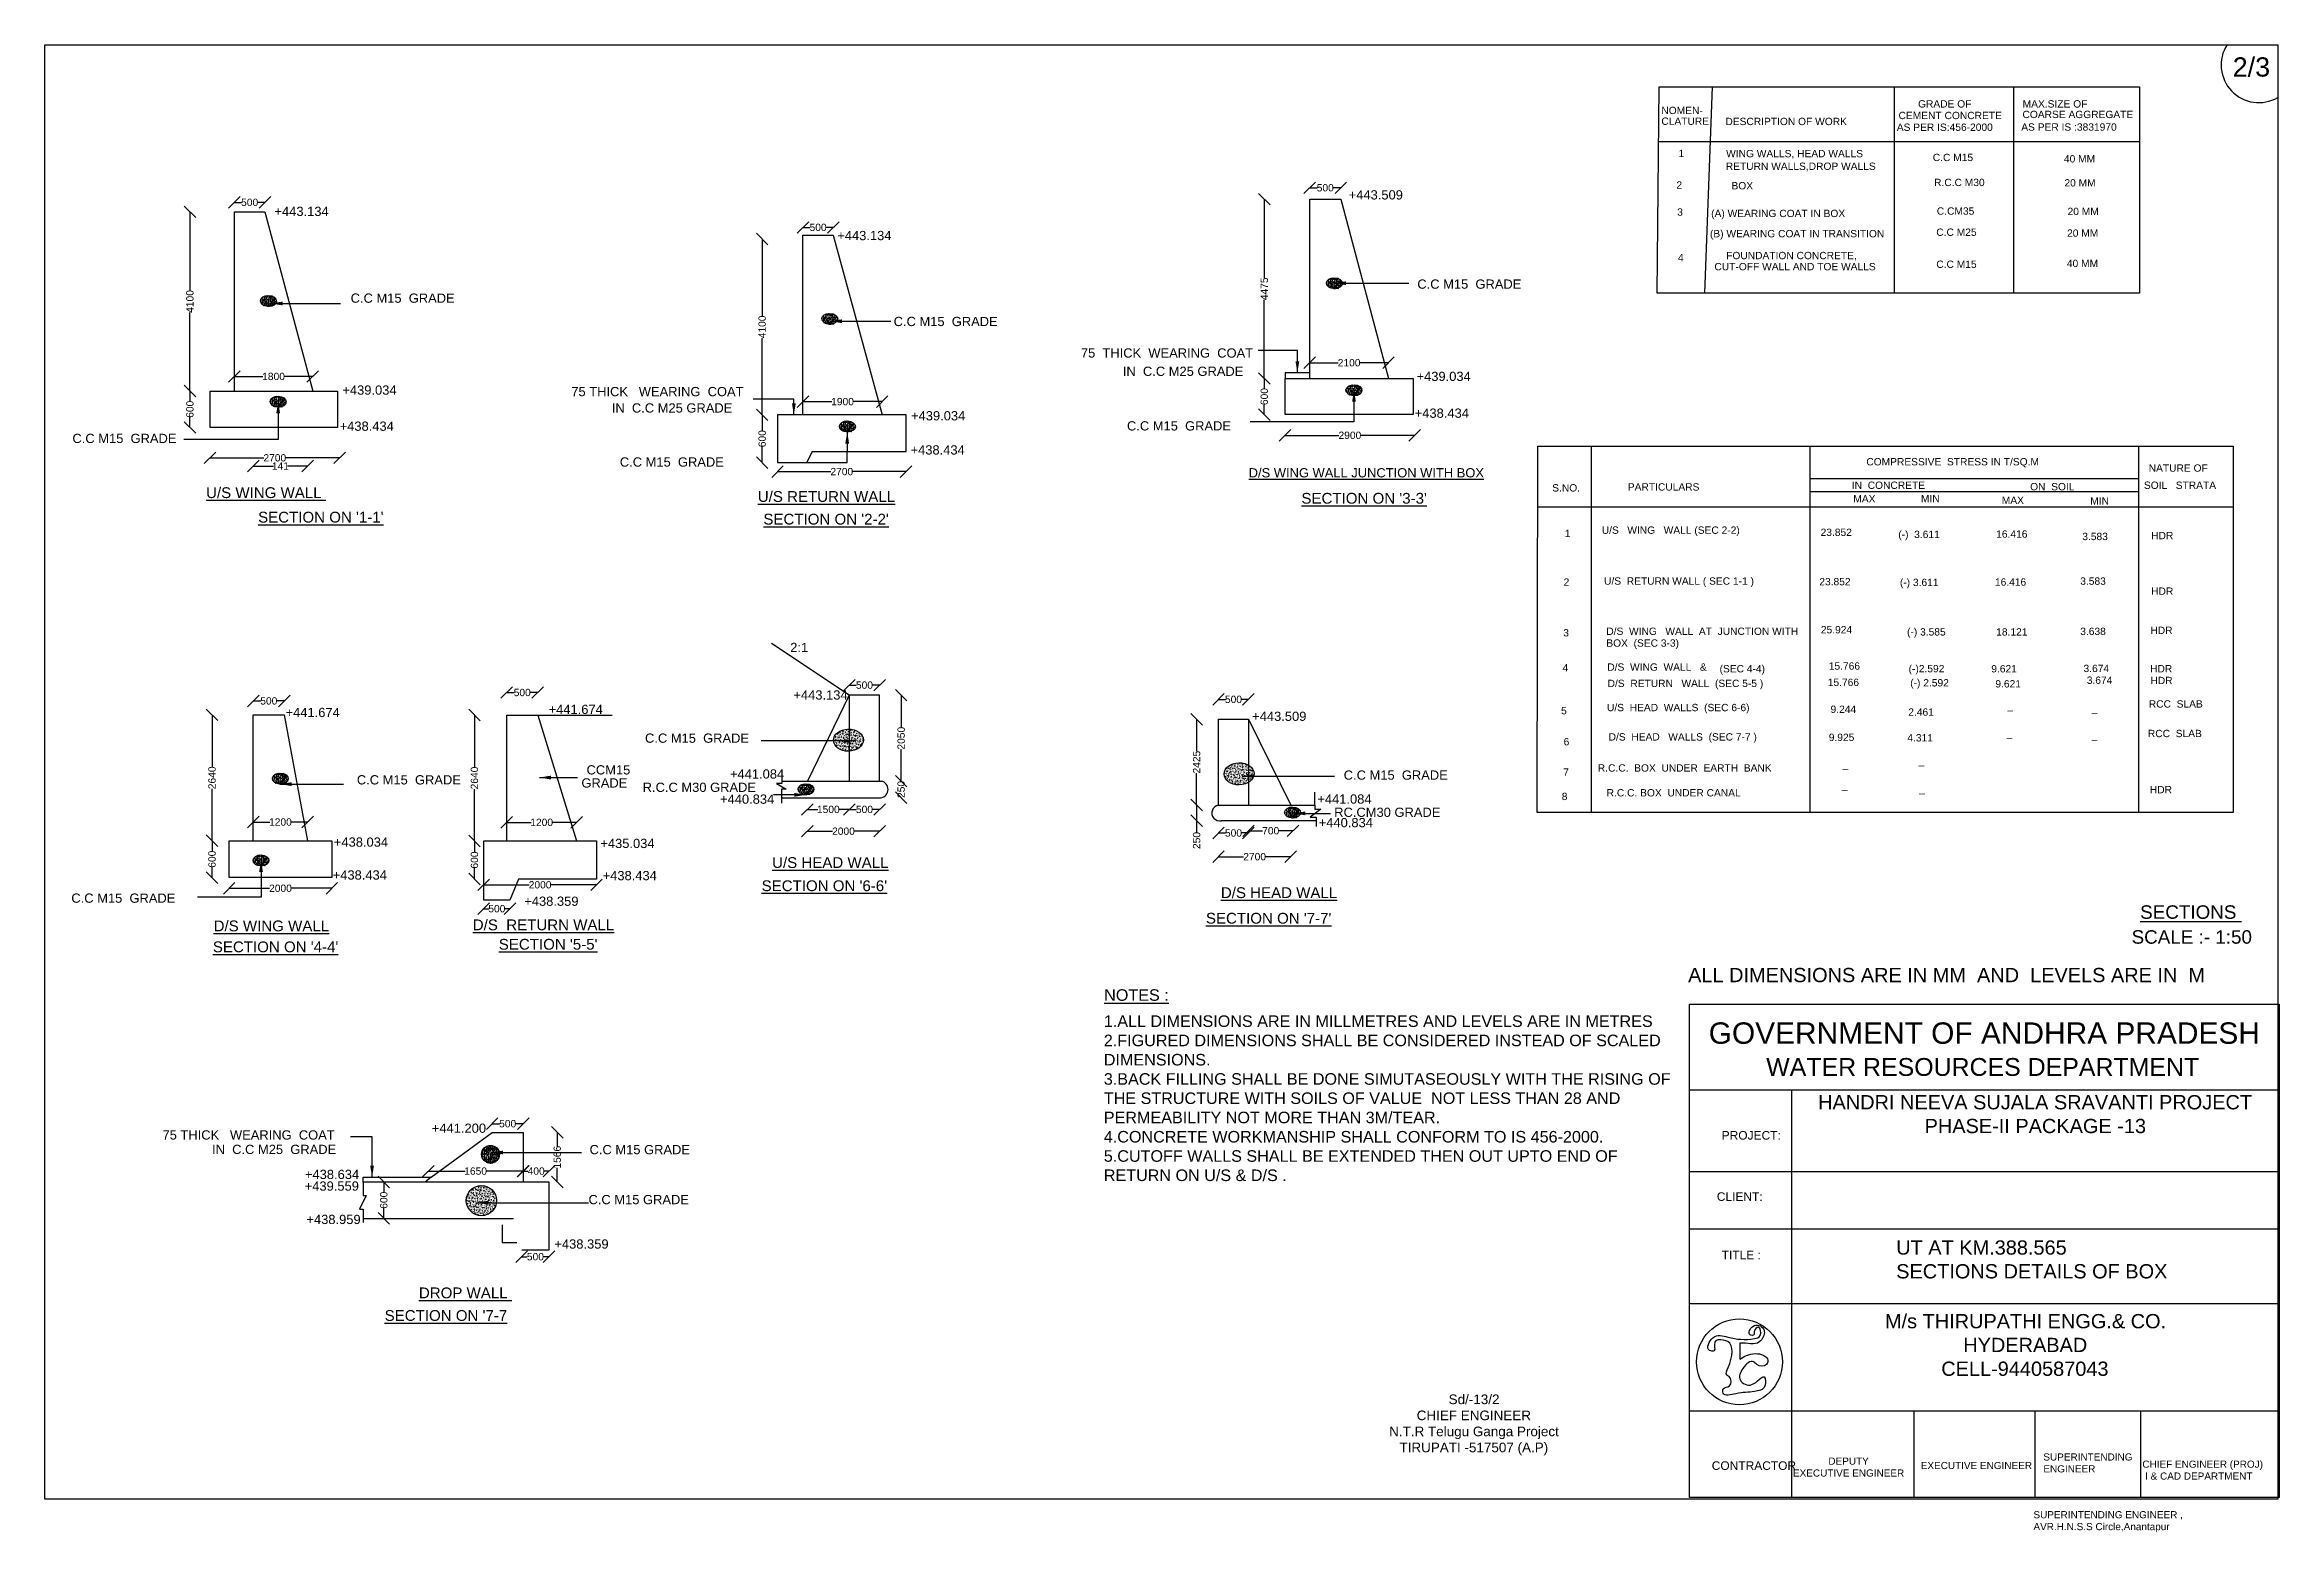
# Model space of a CAD drawing. Header units: millimetres. Extents: x 3470 to 9272, y 2810 to 6671.
import ezdxf

# ---------------------------------------------------------------- set-up
doc = ezdxf.new("R2010")
doc.units = ezdxf.units.MM
doc.header["$MEASUREMENT"] = 0
for name, color, linetype in [('DIMENSIONS', 7, 'Continuous'), ('DRAWING', 2, 'Continuous'), ('TEXT', 7, 'Continuous')]:
    doc.layers.add(name, color=color, linetype=linetype)
doc.styles.get("Standard").update_dxf_attribs({"font": 'arial.ttf', "height": 19})
doc.dimstyles.get("Standard").update_dxf_attribs({"dimtxt": 24, "dimasz": 30, "dimexe": 0.18, "dimexo": 0.0625, "dimgap": 0.09, "dimtad": 0, "dimdec": 0, "dimzin": 0, "dimdsep": 46, "dimtxsty": 'Standard', "dimblk": 'OBLIQUE', "dimcen": 0.09, "dimse1": 1, "dimse2": 1, "dimadec": 0, "dimazin": 0, "dimtfac": 1, "dimtdec": 0, "dimtofl": 0, "dimtmove": 0, "dimatfit": 3, "dimfxl": 1, "dimtolj": 1, "dimtzin": 0, "dimarcsym": 0})
pattern_1 = [(50, (0, 0), (7.172602, -0.6275213), [0.75, -8.25]), (355, (0, 0), (-1.3875133, 7.5219213), [0.6, -6.6]), (100.4514, (0.598, -0.052), (5.785094, 6.8943954), [0.637402, -7.011421]), (46.1842, (0, 2), (10.6724105, -1.65519), [1.125, -12.375]), (96.6356, (0.889, 1.862), (9.346627, 9.741179), [0.956103, -10.51713]), (351.1842, (0, 2), (9.34662, 9.741186), [0.9, -9.9]), (21, (1, 1.5), (5.9690705, -4.026189), [0.75, -8.25]), (326, (1, 1.5), (2.433153, 7.2515005), [0.6, -6.6]), (71.4514, (1.4974, 1.1645), (8.402226, 3.225305), [0.637402, -7.011421]), (37.5, (0, 0), (0.12159855, 3.3289385), [0, -6.52, 0, -6.7, 0, -6.625]), (7.5, (0, 0), (2.6306954, 3.9441171), [0, -3.82, 0, -6.37, 0, -2.525]), (327.5, (-2.23, 0), (5.3382244, -0.2255487), [0, -2.5, 0, -7.8, 0, -10.35]), (317.5, (-3.23, 0), (5.8318617, 1.0010498), [0, -3.25, 0, -5.18, 0, -7.35])]

msp = doc.modelspace()

# ---------------------------------------------------------------- texts
at = {"layer": 'DIMENSIONS', "color": 0}
for s, height, p in [('2/3', 50, (9150.8, 6588.6)), ('NOMEN-', 19, (7667.3, 6491.3)), ('GRADE OF', 19, (8333.8, 6508.3)), ('COARSE AGGREGATE', 19, (8605, 6480.9)), ('MAX.SIZE OF', 19, (8605.4, 6508.3)), ('CLATURE', 19, (7667.3, 6463.4)), ('DESCRIPTION OF WORK', 19, (7833.6, 6462.7)), ('AS PER IS:456-2000', 19, (8278.6, 6447.7)), ('CEMENT CONCRETE', 19, (8283.2, 6478.2)), ('AS PER IS :3831970', 19, (8601.8, 6448.2)), ('1', 19, (7712, 6379.6)), ('WING WALLS, HEAD WALLS ', 19, (7835.5, 6379.2)), ('C.C M15', 19, (8372, 6369.3)), ('40 MM', 19, (8712.6, 6365.7)), ('RETURN WALLS,DROP WALLS', 19, (7834.6, 6346.4)), ('2', 19, (7706.4, 6297.7)), ('BOX', 19, (7849.4, 6295.9)), ('R.C.C M30', 19, (8375.5, 6304.4)), ('20 MM', 19, (8713.9, 6303.3)), ('3', 19, (7708.5, 6227.4)), ('(A) WEARING COAT IN BOX', 19, (7796.6, 6223.9)), ('C.CM35', 19, (8382.6, 6230.1)), ('20 MM', 19, (8722, 6229.1)), ('(B) WEARING COAT IN TRANSITION', 19, (7793.5, 6171.4)), ('C.C M25', 19, (8381.2, 6175.2)), ('20 MM', 19, (8720.8, 6172.8)), ('4', 19, (7710.5, 6109.3)), ('CUT-OFF WALL AND TOE WALLS', 19, (7805.1, 6085.8)), ('FOUNDATION CONCRETE,', 19, (7835.6, 6114.6)), ('C.C M15', 19, (8381.2, 6092)), ('40 MM', 19, (8720.2, 6094.2)), ('COMPRESSIVE  STRESS IN T/SQ.M', 19, (8199.5, 5579.3)), ('NATURE OF ', 19, (8932.7, 5562.9)), ('S.NO.', 19, (7383.9, 5511.5)), ('PARTICULARS', 19, (7580.3, 5513.9)), ('IN  CONCRETE', 19, (8161.8, 5518.3)), ('ON  SOIL', 19, (8624.9, 5514.6)), ('SOIL   STRATA', 19, (8920.3, 5518.3)), ('MAX', 19, (8165.7, 5483)), ('MIN', 19, (8341.3, 5483.8)), ('MAX', 19, (8551.3, 5479.2)), ('MIN', 19, (8780.9, 5477.7)), ('1', 19, (7416.4, 5393.1)), ('U/S   WING   WALL (SEC 2-2)', 19, (7512.6, 5401.7)), ('23.852', 19, (8080.8, 5396.1)), ('(-)  3.611', 19, (8282.5, 5390.7)), ('16.416', 19, (8536.7, 5391.6)), ('3.583', 19, (8760.3, 5385.3)), ('HDR', 19, (8939.1, 5387.7)), ('2', 19, (7413.6, 5266.8)), ('U/S  RETURN WALL ( SEC 1-1 )', 19, (7518.5, 5269.6)), ('23.852', 19, (8077.5, 5268)), ('(-) 3.611', 19, (8286.7, 5266.1)), ('16.416', 19, (8533.5, 5267.1)), ('3.583', 19, (8755, 5269.4)), ('HDR', 19, (8939.1, 5243.3)), ('3', 19, (7412.6, 5135.3)), ('D/S  WING   WALL  AT  JUNCTION WITH', 19, (7524.4, 5139.2)), ('BOX  (SEC 3-3)', 19, (7524.4, 5108.6)), ('25.924', 19, (8081.5, 5143.3)), ('(-) 3.585', 19, (8305.2, 5137.6)), ('18.121', 19, (8536.7, 5137.6)), ('3.638', 19, (8755, 5138.9)), ('HDR', 19, (8937.2, 5141.6)), ('4', 19, (7410.7, 5044.3)), ('D/S  WING  WALL   &', 19, (7527, 5046.2)), ('(SEC 4-4)', 19, (7818.5, 5042)), ('15.766', 19, (8102, 5049)), ('(-)2.592', 19, (8309.3, 5042.2)), ('9.621', 19, (8524, 5041.8)), ('3.674', 19, (8763.5, 5042.7)), ('HDR', 19, (8936.3, 5041.9)), ('D/S  RETURN   WALL  (SEC 5-5 )', 19, (7527.8, 5003.9)), ('15.766', 19, (8099.4, 5006.6)), ('(-) 2.592', 19, (8313.5, 5005.4)), ('9.621', 19, (8534.6, 5002.7)), ('3.674', 19, (8771.9, 5012.2)), ('HDR', 19, (8937.2, 5011.4)), ('5', 19, (7406.9, 4933)), ('U/S  HEAD  WALLS  (SEC 6-6)', 19, (7526.1, 4941.2)), ('9.244', 19, (8106.7, 4936.7)), ('2.461', 19, (8308.5, 4929.4)), ('_', 19, (8565.7, 4946.3)), ('_', 19, (8784.7, 4939.5)), ('RCC  SLAB', 19, (8933, 4950.5)), ('D/S  HEAD   WALLS  (SEC 7-7 )', 19, (7530.4, 4865)), ('9.925', 19, (8102, 4863.8)), ('4.311', 19, (8306, 4862.6)), ('RCC  SLAB', 19, (8930.6, 4873.8)), ('6', 19, (7413.6, 4852.4)), ('_', 19, (8564, 4875.1)), ('_', 19, (8784.7, 4870)), ('7', 19, (7412.6, 4773.7)), ('R.C.C.  BOX  UNDER  EARTH  BANK', 19, (7502.4, 4784.3)), ('_', 19, (8137.5, 4793.6)), ('_', 19, (8334.7, 4803.8)), ('8', 19, (7408.7, 4710.4)), ('R.C.C. BOX  UNDER CANAL', 19, (7525.3, 4719.9)), ('_', 19, (8135.9, 4739.3)), ('_', 19, (8336.4, 4730.9)), ('HDR', 19, (8935.7, 4728)), ('%%UNOTES :', 30, (6220.6, 4189.3))]:
    msp.add_text(s, height=height, dxfattribs=at).set_placement(p)
at = {"layer": 'DIMENSIONS', "color": 0, "attachment_point": 1}
for s, insert, char_height, width in [('1.ALL DIMENSIONS ARE IN MILLMETRES AND LEVELS ARE IN METRES  \\P2.FIGURED DIMENSIONS SHALL BE CONSIDERED INSTEAD OF SCALED DIMENSIONS. \\P3.BACK FILLING SHALL BE DONE SIMUTASEOUSLY WITH THE RISING OF THE STRUCTURE WITH SOILS OF VALUE  NOT LESS THAN 28 AND PERMEABILITY NOT MORE THAN 3M/TEAR. \\P4.CONCRETE WORKMANSHIP SHALL CONFORM TO IS 456-2000. \\P5.CUTOFF WALLS SHALL BE EXTENDED THEN OUT UPTO END OF RETURN ON U/S & D/S .', (6219.7, 4151.5), 30, 1470.426), ('\\pi176.1;Sd/-13/2\\P\\pi93.047;CHIEF ENGINEER  \\P\\pi21.543;N.T.R Telugu Ganga Project  \\P\\pi48.325;TIRUPATI -517507 (A.P)', (6939, 3167.3), 25, 480.807)]:
    msp.add_mtext(s, dxfattribs=dict(at, insert=insert, char_height=char_height, width=width))
at = {"layer": 'TEXT', "color": 0}
for s, height, p in [('+443.509', 24, (6855.5, 6269.6)), ('+443.134', 24, (4066.3, 6226.8)), ('+443.134', 24, (5527.6, 6164)), ('C.C M15  GRADE', 24, (7033.7, 6037.9)), ('C.C M15  GRADE', 24, (4264.1, 6001.5)), ('C.C M15  GRADE', 24, (5674, 5940.9)), ('75  THICK  WEARING  COAT', 24, (6160.2, 5859.1)), ('IN  C.C M25 GRADE', 24, (6269.1, 5811.6)), ('+439.034', 24, (7031.7, 5798.4)), ('+439.034', 24, (4242.6, 5762.8)), ('75 THICK   WEARING  COAT', 24, (4837.1, 5758.9)), ('+438.434', 24, (4235.5, 5669.1)), ('IN  C.C M25 GRADE', 24, (4942.2, 5716.4)), ('+439.034', 24, (5719.2, 5696.1)), ('C.C M15  GRADE', 24, (6279.8, 5669.9)), ('+438.434', 24, (7026.9, 5702.9)), ('C.C M15  GRADE', 24, (3541.7, 5637.3)), ('+438.434', 24, (5717.9, 5607.5)), ('C.C M15  GRADE', 24, (4963, 5576.1)), ('%%UD/S WING WALL JUNCTION WITH BOX', 24, (6595.9, 5548.1)), ('%%UU/S WING WALL ', 28, (3888.8, 5494.5)), ('%%UU/S RETURN WALL', 28, (5321.3, 5484.5)), ("%%USECTION ON '1-1'", 28, (4023.8, 5430.9)), ("%%USECTION ON '2-2'", 28, (5335.7, 5425.7)), ("%%USECTION ON '3-3'", 28, (6732.8, 5479.9)), ('2:1', 24, (5405.4, 5094.6)), ('+443.134', 24, (5413.7, 4971.3)), ('+441.674', 24, (4095.1, 4925.9)), ('+441.674', 24, (4778.1, 4933.9)), ('+443.509', 24, (6604.9, 4916)), ('C.C M15  GRADE', 24, (5028.4, 4859.2)), ('C.C M15  GRADE', 24, (4280.2, 4751)), ('GRADE', 24, (4863.3, 4742.9)), ('CCM15', 24, (4876.6, 4776.9)), ('+441.084', 24, (5249, 4766.2)), ('C.C M15  GRADE', 24, (6842.6, 4763.3)), ('R.C.C M30 GRADE', 24, (5022.3, 4731.6)), ('+440.834', 24, (5223.2, 4700.9)), ('+441.084', 24, (6774.1, 4701.2)), ('+440.834', 24, (6777.7, 4639.9)), ('RC.CM30 GRADE', 24, (6817.9, 4666.8)), ('+438.034', 24, (4220.5, 4589.4)), ('+435.034', 24, (4912.4, 4585.9)), ('+438.434', 24, (4217.5, 4504)), ('+438.434', 24, (4918.4, 4502.4)), ('%%UU/S HEAD WALL', 28, (5358.4, 4534.2)), ('C.C M15  GRADE', 24, (3538.9, 4443.9)), ("%%USECTION ON '6-6'", 28, (5331.2, 4474)), ('%%UD/S HEAD WALL', 28, (6523.6, 4456.1)), ('+438.359', 24, (4714.9, 4435.9)), ("%%USECTION ON '7-7'", 28, (6484.8, 4389.7)), ('%%USECTIONS ', 35, (8910.5, 4402.2)), ('%%UD/S WING WALL', 28, (3908.3, 4369.8)), ('%%UD/S  RETURN WALL', 28, (4581.2, 4372.5)), ('SCALE :- 1:50 ', 35, (8888.3, 4337.6)), ("%%USECTION ON '4-4'", 28, (3906.3, 4315.4)), ("%%USECTION '5-5'", 28, (4648.8, 4322.1)), ('ALL DIMENSIONS ARE IN MM  AND  LEVELS ARE IN  M', 37.029, (7736.8, 4237.7)), ('75 THICK   WEARING  COAT', 24, (3775.6, 3829.1)), ('+441.200', 24, (4474.9, 3846.6)), ('IN  C.C M25  GRADE', 24, (3904.3, 3791.6)), ('C.C M15 GRADE', 24, (4884.4, 3791)), ('+439.559', 24, (4144.8, 3696.4)), ('+438.634', 24, (4145.4, 3726.7)), ('C.C M15 GRADE', 24, (4881.7, 3661.3)), ('+438.959', 24, (4149.3, 3609.8)), ('+438.359', 24, (4793.1, 3546)), ('%%UDROP WALL ', 28, (4441.3, 3417.1)), ("%%USECTION ON '7-7", 28, (4352.4, 3358.4))]:
    msp.add_text(s, height=height, dxfattribs=at).set_placement(p)
at = {"layer": 'TEXT', "color": 0, "attachment_point": 1}
for s, insert, char_height, width in [('\\pi29.966;{\\H1.5x;GOVERNMENT OF ANDHRA PRADESH}  \\P\\pi179.24;{\\H1.25x;WATER RESOURCES DEPARTMENT }', (7760.3, 4133.3), 37.029, 1480.869), ('\\pi2.589;HANDRI NEEVA SUJALA SRAVANTI PROJECT \\P\\pi279.08;PHASE-II PACKAGE -13', (8071.8, 3944.6), 37.029, 1126.777), ('PROJECT:', (7824, 3851.2), 22.22, 227.92), ('CLIENT:', (7811.4, 3692.2), 22.22, 227.92), ('TITLE :', (7823.9, 3540.4), 22.22, 227.92), ('UT AT KM.388.565\\PSECTIONS DETAILS OF BOX ', (8277.1, 3567.4), 37.029, 905.362), ('\\pi4.1676;M/s THIRUPATHI ENGG.& CO. \\P\\pi207.47;HYDERABAD   \\P\\pi150.3;CELL-9440587043', (8243.8, 3376.2), 37.029, 729.993), ('CONTRACTOR ', (7798.2, 2993.8), 22.217, 227.92), ('\\pi165.2;DEPUTY \\P\\pi73.3;EXECUTIVE ENGINEER ', (7935.8, 3003.6), 18.514, 433.106), ('EXECUTIVE ENGINEER', (8340.9, 2992.2), 18.514, 288.737), ('SUPERINTENDING \\PENGINEER ', (8659.2, 3014.4), 18.514, 229.936), ('CHIEF ENGINEER (PROJ)\\P I & CAD DEPARTMENT ', (8916.2, 2995.7), 18.514, 312.518), ('SUPERINTENDING ENGINEER ,\\PAVR.H.N.S.S Circle,Anantapur', (8633.5, 2864.5), 18.514, 572.007)]:
    msp.add_mtext(s, dxfattribs=dict(at, insert=insert, char_height=char_height, width=width))

# ---------------------------------------------------------------- blocks, each defined once
blk = doc.blocks.new('_Oblique')
at = {"color": 0, "linetype": 'ByBlock', "lineweight": -2}
blk.add_line((-0.5, -0.5), (0.5, 0.5), dxfattribs=at)
blk = doc.blocks.new('*D4')
at = {"layer": 'Defpoints', "color": 0}
for p in [(3962.2, 6237.4), (4041.7, 6262), (4041.7, 6237.4)]:
    blk.add_point(p, dxfattribs=at)
at = {"layer": 'DIMENSIONS', "color": 0, "lineweight": -2}
for p, q in [((3962.2, 6262), (3980.9, 6262)), ((4041.7, 6262), (4023, 6262))]:
    blk.add_line(p, q, dxfattribs=at)
at = {"layer": 'DIMENSIONS', "color": 0, "lineweight": -2, "xscale": 30, "yscale": 30, "zscale": 30, "rotation": 180}
blk.add_blockref('_Oblique', (3962.2, 6262), dxfattribs=at)
at = {"layer": 'DIMENSIONS', "color": 0, "lineweight": -2, "xscale": 30, "yscale": 30, "zscale": 30}
blk.add_blockref('_Oblique', (4041.7, 6262), dxfattribs=at)
at = {"layer": 'DIMENSIONS', "color": 0, "insert": (4001.9, 6262), "char_height": 19, "attachment_point": 5}
blk.add_mtext('\\A1;500', dxfattribs=at)
blk = doc.blocks.new('*D5')
at = {"layer": 'Defpoints', "color": 0}
for p in [(3962.2, 6237.4), (3846.8, 5772.3), (3962.2, 5772.3)]:
    blk.add_point(p, dxfattribs=at)
at = {"layer": 'DIMENSIONS', "color": 0, "lineweight": -2}
for p, q in [((3846.8, 6237.4), (3846.8, 6033.6)), ((3846.8, 5772.3), (3846.8, 5976))]:
    blk.add_line(p, q, dxfattribs=at)
at = {"layer": 'DIMENSIONS', "color": 0, "lineweight": -2, "xscale": 30, "yscale": 30, "zscale": 30}
for p, rotation in [((3846.8, 6237.4), 90), ((3846.8, 5772.3), 270)]:
    blk.add_blockref('_Oblique', p, dxfattribs=dict(at, rotation=rotation))
at = {"layer": 'DIMENSIONS', "color": 0, "insert": (3846.8, 6004.8), "char_height": 19, "attachment_point": 5, "rotation": 90}
blk.add_mtext('\\A1;4100', dxfattribs=at)
blk = doc.blocks.new('*D6')
at = {"layer": 'Defpoints', "color": 0}
for p in [(3846.8, 5772.3), (3846.8, 5677.8), (3899, 5677.8)]:
    blk.add_point(p, dxfattribs=at)
at = {"layer": 'DIMENSIONS', "color": 0, "lineweight": -2}
for p, q in [((3846.8, 5772.3), (3846.8, 5746.1)), ((3846.8, 5677.8), (3846.8, 5703.9))]:
    blk.add_line(p, q, dxfattribs=at)
at = {"layer": 'DIMENSIONS', "color": 0, "lineweight": -2, "xscale": 30, "yscale": 30, "zscale": 30}
for p, rotation in [((3846.8, 5772.3), 90), ((3846.8, 5677.8), 270)]:
    blk.add_blockref('_Oblique', p, dxfattribs=dict(at, rotation=rotation))
at = {"layer": 'DIMENSIONS', "color": 0, "insert": (3846.8, 5725), "char_height": 19, "attachment_point": 5, "rotation": 90}
blk.add_mtext('\\A1;600', dxfattribs=at)
blk = doc.blocks.new('*D7')
at = {"layer": 'Defpoints', "color": 0}
for p in [(4165.5, 5810.1), (3962.2, 5772.3), (4165.5, 5772.3)]:
    blk.add_point(p, dxfattribs=at)
at = {"layer": 'DIMENSIONS', "color": 0, "lineweight": -2}
for p, q in [((3962.2, 5810.1), (4036.3, 5810.1)), ((4165.5, 5810.1), (4091.4, 5810.1))]:
    blk.add_line(p, q, dxfattribs=at)
at = {"layer": 'DIMENSIONS', "color": 0, "lineweight": -2, "xscale": 30, "yscale": 30, "zscale": 30, "rotation": 180}
blk.add_blockref('_Oblique', (3962.2, 5810.1), dxfattribs=at)
at = {"layer": 'DIMENSIONS', "color": 0, "lineweight": -2, "xscale": 30, "yscale": 30, "zscale": 30}
blk.add_blockref('_Oblique', (4165.5, 5810.1), dxfattribs=at)
at = {"layer": 'DIMENSIONS', "color": 0, "insert": (4063.9, 5810.1), "char_height": 19, "attachment_point": 5}
blk.add_mtext('\\A1;1800', dxfattribs=at)
blk = doc.blocks.new('*D8')
at = {"layer": 'Defpoints', "color": 0}
for p in [(3899, 5677.8), (4235.5, 5669.1), (4235.5, 5598.8)]:
    blk.add_point(p, dxfattribs=at)
at = {"layer": 'DIMENSIONS', "color": 0, "lineweight": -2}
for p, q in [((3899, 5598.8), (4038.6, 5598.8)), ((4235.5, 5598.8), (4095.8, 5598.8))]:
    blk.add_line(p, q, dxfattribs=at)
at = {"layer": 'DIMENSIONS', "color": 0, "lineweight": -2, "xscale": 30, "yscale": 30, "zscale": 30, "rotation": 180}
blk.add_blockref('_Oblique', (3899, 5598.8), dxfattribs=at)
at = {"layer": 'DIMENSIONS', "color": 0, "lineweight": -2, "xscale": 30, "yscale": 30, "zscale": 30}
blk.add_blockref('_Oblique', (4235.5, 5598.8), dxfattribs=at)
at = {"layer": 'DIMENSIONS', "color": 0, "insert": (4067.2, 5598.8), "char_height": 19, "attachment_point": 5}
blk.add_mtext('\\A1;2700', dxfattribs=at)
blk = doc.blocks.new('*D9')
at = {"layer": 'Defpoints', "color": 0}
for p in [(5438.5, 6176.7), (5517.1, 6197), (5517.1, 6176.7)]:
    blk.add_point(p, dxfattribs=at)
at = {"layer": 'DIMENSIONS', "color": 0, "lineweight": -2}
for p, q in [((5438.5, 6197), (5456.7, 6197)), ((5517.1, 6197), (5498.8, 6197))]:
    blk.add_line(p, q, dxfattribs=at)
at = {"layer": 'DIMENSIONS', "color": 0, "lineweight": -2, "xscale": 30, "yscale": 30, "zscale": 30, "rotation": 180}
blk.add_blockref('_Oblique', (5438.5, 6197), dxfattribs=at)
at = {"layer": 'DIMENSIONS', "color": 0, "lineweight": -2, "xscale": 30, "yscale": 30, "zscale": 30}
blk.add_blockref('_Oblique', (5517.1, 6197), dxfattribs=at)
at = {"layer": 'DIMENSIONS', "color": 0, "insert": (5477.8, 6197), "char_height": 19, "attachment_point": 5}
blk.add_mtext('\\A1;500', dxfattribs=at)
blk = doc.blocks.new('*D10')
at = {"layer": 'Defpoints', "color": 0}
for p in [(5438.5, 6167), (5332.6, 5710.6), (5438.5, 5710.6)]:
    blk.add_point(p, dxfattribs=at)
at = {"layer": 'DIMENSIONS', "color": 0, "lineweight": -2}
for p, q in [((5332.6, 6167), (5332.6, 5967.6)), ((5332.6, 5710.6), (5332.6, 5910))]:
    blk.add_line(p, q, dxfattribs=at)
at = {"layer": 'DIMENSIONS', "color": 0, "lineweight": -2, "xscale": 30, "yscale": 30, "zscale": 30}
for p, rotation in [((5332.6, 6167), 90), ((5332.6, 5710.6), 270)]:
    blk.add_blockref('_Oblique', p, dxfattribs=dict(at, rotation=rotation))
at = {"layer": 'DIMENSIONS', "color": 0, "insert": (5332.6, 5938.8), "char_height": 19, "attachment_point": 5, "rotation": 90}
blk.add_mtext('\\A1;4100', dxfattribs=at)
blk = doc.blocks.new('*D11')
at = {"layer": 'Defpoints', "color": 0}
for p in [(5372.5, 5710.6), (5332.6, 5586.5), (5372.5, 5586.5)]:
    blk.add_point(p, dxfattribs=at)
at = {"layer": 'DIMENSIONS', "color": 0, "lineweight": -2}
for p, q in [((5332.6, 5710.6), (5332.6, 5669.7)), ((5332.6, 5586.5), (5332.6, 5627.5))]:
    blk.add_line(p, q, dxfattribs=at)
at = {"layer": 'DIMENSIONS', "color": 0, "lineweight": -2, "xscale": 30, "yscale": 30, "zscale": 30}
for p, rotation in [((5332.6, 5710.6), 90), ((5332.6, 5586.5), 270)]:
    blk.add_blockref('_Oblique', p, dxfattribs=dict(at, rotation=rotation))
at = {"layer": 'DIMENSIONS', "color": 0, "insert": (5332.6, 5648.6), "char_height": 19, "attachment_point": 5, "rotation": 90}
blk.add_mtext('\\A1;600', dxfattribs=at)
blk = doc.blocks.new('*D12')
at = {"layer": 'Defpoints', "color": 0}
for p in [(5372.5, 5586.5), (5706.1, 5615.2), (5706.1, 5563.1)]:
    blk.add_point(p, dxfattribs=at)
at = {"layer": 'DIMENSIONS', "color": 0, "lineweight": -2}
for p, q in [((5372.5, 5563.1), (5510.7, 5563.1)), ((5706.1, 5563.1), (5567.9, 5563.1))]:
    blk.add_line(p, q, dxfattribs=at)
at = {"layer": 'DIMENSIONS', "color": 0, "lineweight": -2, "xscale": 30, "yscale": 30, "zscale": 30, "rotation": 180}
blk.add_blockref('_Oblique', (5372.5, 5563.1), dxfattribs=at)
at = {"layer": 'DIMENSIONS', "color": 0, "lineweight": -2, "xscale": 30, "yscale": 30, "zscale": 30}
blk.add_blockref('_Oblique', (5706.1, 5563.1), dxfattribs=at)
at = {"layer": 'DIMENSIONS', "color": 0, "insert": (5539.3, 5563.1), "char_height": 19, "attachment_point": 5}
blk.add_mtext('\\A1;2700', dxfattribs=at)
blk = doc.blocks.new('*D13')
at = {"layer": 'Defpoints', "color": 0}
for p in [(5644.1, 5744.8), (5438.5, 5710.6), (5644.1, 5710.6)]:
    blk.add_point(p, dxfattribs=at)
at = {"layer": 'DIMENSIONS', "color": 0, "lineweight": -2}
for p, q in [((5438.5, 5744.8), (5513.8, 5744.8)), ((5644.1, 5744.8), (5568.8, 5744.8))]:
    blk.add_line(p, q, dxfattribs=at)
at = {"layer": 'DIMENSIONS', "color": 0, "lineweight": -2, "xscale": 30, "yscale": 30, "zscale": 30, "rotation": 180}
blk.add_blockref('_Oblique', (5438.5, 5744.8), dxfattribs=at)
at = {"layer": 'DIMENSIONS', "color": 0, "lineweight": -2, "xscale": 30, "yscale": 30, "zscale": 30}
blk.add_blockref('_Oblique', (5644.1, 5744.8), dxfattribs=at)
at = {"layer": 'DIMENSIONS', "color": 0, "insert": (5541.3, 5744.8), "char_height": 19, "attachment_point": 5}
blk.add_mtext('\\A1;1900', dxfattribs=at)
blk = doc.blocks.new('*D14')
at = {"layer": 'Defpoints', "color": 0}
for p in [(6754.3, 6270.5), (6835.1, 6299.9), (6835.1, 6270.5)]:
    blk.add_point(p, dxfattribs=at)
at = {"layer": 'DIMENSIONS', "color": 0, "lineweight": -2}
for p, q in [((6754.3, 6299.9), (6773.7, 6299.9)), ((6835.1, 6299.9), (6815.8, 6299.9))]:
    blk.add_line(p, q, dxfattribs=at)
at = {"layer": 'DIMENSIONS', "color": 0, "lineweight": -2, "xscale": 30, "yscale": 30, "zscale": 30, "rotation": 180}
blk.add_blockref('_Oblique', (6754.3, 6299.9), dxfattribs=at)
at = {"layer": 'DIMENSIONS', "color": 0, "lineweight": -2, "xscale": 30, "yscale": 30, "zscale": 30}
blk.add_blockref('_Oblique', (6835.1, 6299.9), dxfattribs=at)
at = {"layer": 'DIMENSIONS', "color": 0, "insert": (6794.7, 6299.9), "char_height": 19, "attachment_point": 5}
blk.add_mtext('\\A1;500', dxfattribs=at)
blk = doc.blocks.new('*D15')
at = {"layer": 'Defpoints', "color": 0}
for p in [(6754.3, 6270.5), (6636.3, 5805), (6754.3, 5805)]:
    blk.add_point(p, dxfattribs=at)
at = {"layer": 'DIMENSIONS', "color": 0, "lineweight": -2}
for p, q in [((6636.3, 6270.5), (6636.3, 6066.6)), ((6636.3, 5805), (6636.3, 6008.8))]:
    blk.add_line(p, q, dxfattribs=at)
at = {"layer": 'DIMENSIONS', "color": 0, "lineweight": -2, "xscale": 30, "yscale": 30, "zscale": 30}
for p, rotation in [((6636.3, 6270.5), 90), ((6636.3, 5805), 270)]:
    blk.add_blockref('_Oblique', p, dxfattribs=dict(at, rotation=rotation))
at = {"layer": 'DIMENSIONS', "color": 0, "insert": (6636.3, 6037.7), "char_height": 19, "attachment_point": 5, "rotation": 90}
blk.add_mtext('\\A1;4475', dxfattribs=at)
blk = doc.blocks.new('*D16')
at = {"layer": 'Defpoints', "color": 0}
for p in [(6690.3, 5805), (6636.3, 5711), (6690.3, 5711)]:
    blk.add_point(p, dxfattribs=at)
at = {"layer": 'DIMENSIONS', "color": 0, "lineweight": -2}
for p, q in [((6636.3, 5805), (6636.3, 5779.1)), ((6636.3, 5711), (6636.3, 5736.9))]:
    blk.add_line(p, q, dxfattribs=at)
at = {"layer": 'DIMENSIONS', "color": 0, "lineweight": -2, "xscale": 30, "yscale": 30, "zscale": 30}
for p, rotation in [((6636.3, 5805), 90), ((6636.3, 5711), 270)]:
    blk.add_blockref('_Oblique', p, dxfattribs=dict(at, rotation=rotation))
at = {"layer": 'DIMENSIONS', "color": 0, "insert": (6636.3, 5758), "char_height": 19, "attachment_point": 5, "rotation": 90}
blk.add_mtext('\\A1;600', dxfattribs=at)
blk = doc.blocks.new('*D17')
at = {"layer": 'Defpoints', "color": 0}
for p in [(6754.3, 5812.2), (6959, 5845.7), (6959, 5805)]:
    blk.add_point(p, dxfattribs=at)
at = {"layer": 'DIMENSIONS', "color": 0, "lineweight": -2}
for p, q in [((6754.3, 5845.7), (6828, 5845.7)), ((6959, 5845.7), (6885.2, 5845.7))]:
    blk.add_line(p, q, dxfattribs=at)
at = {"layer": 'DIMENSIONS', "color": 0, "lineweight": -2, "xscale": 30, "yscale": 30, "zscale": 30, "rotation": 180}
blk.add_blockref('_Oblique', (6754.3, 5845.7), dxfattribs=at)
at = {"layer": 'DIMENSIONS', "color": 0, "lineweight": -2, "xscale": 30, "yscale": 30, "zscale": 30}
blk.add_blockref('_Oblique', (6959, 5845.7), dxfattribs=at)
at = {"layer": 'DIMENSIONS', "color": 0, "insert": (6856.6, 5845.7), "char_height": 19, "attachment_point": 5}
blk.add_mtext('\\A1;2100', dxfattribs=at)
blk = doc.blocks.new('*D18')
at = {"layer": 'Defpoints', "color": 0}
for p in [(6690.3, 5711), (7026.9, 5702.9), (7026.9, 5657.3)]:
    blk.add_point(p, dxfattribs=at)
at = {"layer": 'DIMENSIONS', "color": 0, "lineweight": -2}
for p, q in [((6690.3, 5657.3), (6830, 5657.3)), ((7026.9, 5657.3), (6887.2, 5657.3))]:
    blk.add_line(p, q, dxfattribs=at)
at = {"layer": 'DIMENSIONS', "color": 0, "lineweight": -2, "xscale": 30, "yscale": 30, "zscale": 30, "rotation": 180}
blk.add_blockref('_Oblique', (6690.3, 5657.3), dxfattribs=at)
at = {"layer": 'DIMENSIONS', "color": 0, "lineweight": -2, "xscale": 30, "yscale": 30, "zscale": 30}
blk.add_blockref('_Oblique', (7026.9, 5657.3), dxfattribs=at)
at = {"layer": 'DIMENSIONS', "color": 0, "insert": (6858.6, 5657.3), "char_height": 19, "attachment_point": 5}
blk.add_mtext('\\A1;2900', dxfattribs=at)
blk = doc.blocks.new('*D19')
at = {"layer": 'Defpoints', "color": 0}
for p in [(4091.8, 4967.8), (4011.4, 4931.6), (4091.8, 4931.6)]:
    blk.add_point(p, dxfattribs=at)
at = {"layer": 'DIMENSIONS', "color": 0, "lineweight": -2}
for p, q in [((4011.4, 4967.8), (4030.5, 4967.8)), ((4091.8, 4967.8), (4072.6, 4967.8))]:
    blk.add_line(p, q, dxfattribs=at)
at = {"layer": 'DIMENSIONS', "color": 0, "lineweight": -2, "xscale": 30, "yscale": 30, "zscale": 30, "rotation": 180}
blk.add_blockref('_Oblique', (4011.4, 4967.8), dxfattribs=at)
at = {"layer": 'DIMENSIONS', "color": 0, "lineweight": -2, "xscale": 30, "yscale": 30, "zscale": 30}
blk.add_blockref('_Oblique', (4091.8, 4967.8), dxfattribs=at)
at = {"layer": 'DIMENSIONS', "color": 0, "insert": (4051.6, 4967.8), "char_height": 19, "attachment_point": 5}
blk.add_mtext('\\A1;500', dxfattribs=at)
blk = doc.blocks.new('*D20')
at = {"layer": 'Defpoints', "color": 0}
for p in [(4011.4, 4931.6), (3904.2, 4604.9), (4011.4, 4604.9)]:
    blk.add_point(p, dxfattribs=at)
at = {"layer": 'DIMENSIONS', "color": 0, "lineweight": -2}
for p, q in [((3904.2, 4931.6), (3904.2, 4796.8)), ((3904.2, 4604.9), (3904.2, 4739.6))]:
    blk.add_line(p, q, dxfattribs=at)
at = {"layer": 'DIMENSIONS', "color": 0, "lineweight": -2, "xscale": 30, "yscale": 30, "zscale": 30}
for p, rotation in [((3904.2, 4931.6), 90), ((3904.2, 4604.9), 270)]:
    blk.add_blockref('_Oblique', p, dxfattribs=dict(at, rotation=rotation))
at = {"layer": 'DIMENSIONS', "color": 0, "insert": (3904.2, 4768.2), "char_height": 19, "attachment_point": 5, "rotation": 90}
blk.add_mtext('\\A1;2640', dxfattribs=at)
blk = doc.blocks.new('*D21')
at = {"layer": 'Defpoints', "color": 0}
for p in [(3948.6, 4604.9), (3904.2, 4509.2), (3948.6, 4509.2)]:
    blk.add_point(p, dxfattribs=at)
at = {"layer": 'DIMENSIONS', "color": 0, "lineweight": -2}
for p, q in [((3904.2, 4604.9), (3904.2, 4578.1)), ((3904.2, 4509.2), (3904.2, 4535.9))]:
    blk.add_line(p, q, dxfattribs=at)
at = {"layer": 'DIMENSIONS', "color": 0, "lineweight": -2, "xscale": 30, "yscale": 30, "zscale": 30}
for p, rotation in [((3904.2, 4604.9), 90), ((3904.2, 4509.2), 270)]:
    blk.add_blockref('_Oblique', p, dxfattribs=dict(at, rotation=rotation))
at = {"layer": 'DIMENSIONS', "color": 0, "insert": (3904.2, 4557), "char_height": 19, "attachment_point": 5, "rotation": 90}
blk.add_mtext('\\A1;600', dxfattribs=at)
blk = doc.blocks.new('*D22')
at = {"layer": 'Defpoints', "color": 0}
for p in [(4152.3, 5577.5), (4011.4, 4604.9), (4152.3, 4604.9)]:
    blk.add_point(p, dxfattribs=at)
at = {"layer": 'DIMENSIONS', "color": 0, "lineweight": -2}
for p, q in [((4011.4, 5577.5), (4063.5, 5577.5)), ((4152.3, 5577.5), (4100.2, 5577.5))]:
    blk.add_line(p, q, dxfattribs=at)
at = {"layer": 'DIMENSIONS', "color": 0, "lineweight": -2, "xscale": 30, "yscale": 30, "zscale": 30, "rotation": 180}
blk.add_blockref('_Oblique', (4011.4, 5577.5), dxfattribs=at)
at = {"layer": 'DIMENSIONS', "color": 0, "lineweight": -2, "xscale": 30, "yscale": 30, "zscale": 30}
blk.add_blockref('_Oblique', (4152.3, 5577.5), dxfattribs=at)
at = {"layer": 'DIMENSIONS', "color": 0, "insert": (4081.8, 5577.5), "char_height": 19, "attachment_point": 5}
blk.add_mtext('\\A1;141', dxfattribs=at)
blk = doc.blocks.new('*D23')
at = {"layer": 'Defpoints', "color": 0}
for p in [(4152.3, 4653.4), (4011.4, 4604.9), (4152.3, 4604.9)]:
    blk.add_point(p, dxfattribs=at)
at = {"layer": 'DIMENSIONS', "color": 0, "lineweight": -2}
for p, q in [((4011.4, 4653.4), (4054.3, 4653.4)), ((4152.3, 4653.4), (4109.4, 4653.4))]:
    blk.add_line(p, q, dxfattribs=at)
at = {"layer": 'DIMENSIONS', "color": 0, "lineweight": -2, "xscale": 30, "yscale": 30, "zscale": 30, "rotation": 180}
blk.add_blockref('_Oblique', (4011.4, 4653.4), dxfattribs=at)
at = {"layer": 'DIMENSIONS', "color": 0, "lineweight": -2, "xscale": 30, "yscale": 30, "zscale": 30}
blk.add_blockref('_Oblique', (4152.3, 4653.4), dxfattribs=at)
at = {"layer": 'DIMENSIONS', "color": 0, "insert": (4081.8, 4653.4), "char_height": 19, "attachment_point": 5}
blk.add_mtext('\\A1;1200', dxfattribs=at)
blk = doc.blocks.new('*D24')
at = {"layer": 'Defpoints', "color": 0}
for p in [(3948.6, 4509.2), (4215.2, 4509.2), (4215.2, 4481.4)]:
    blk.add_point(p, dxfattribs=at)
at = {"layer": 'DIMENSIONS', "color": 0, "lineweight": -2}
for p, q in [((3948.6, 4481.4), (4053.3, 4481.4)), ((4215.2, 4481.4), (4110.5, 4481.4))]:
    blk.add_line(p, q, dxfattribs=at)
at = {"layer": 'DIMENSIONS', "color": 0, "lineweight": -2, "xscale": 30, "yscale": 30, "zscale": 30, "rotation": 180}
blk.add_blockref('_Oblique', (3948.6, 4481.4), dxfattribs=at)
at = {"layer": 'DIMENSIONS', "color": 0, "lineweight": -2, "xscale": 30, "yscale": 30, "zscale": 30}
blk.add_blockref('_Oblique', (4215.2, 4481.4), dxfattribs=at)
at = {"layer": 'DIMENSIONS', "color": 0, "insert": (4081.9, 4481.4), "char_height": 19, "attachment_point": 5}
blk.add_mtext('\\A1;2000', dxfattribs=at)
blk = doc.blocks.new('*D25')
at = {"layer": 'Defpoints', "color": 0}
for p in [(4749.8, 4989.6), (4669.4, 4931.1), (4749.8, 4931.1)]:
    blk.add_point(p, dxfattribs=at)
at = {"layer": 'DIMENSIONS', "color": 0, "lineweight": -2}
for p, q in [((4669.4, 4989.6), (4688.5, 4989.6)), ((4749.8, 4989.6), (4730.6, 4989.6))]:
    blk.add_line(p, q, dxfattribs=at)
at = {"layer": 'DIMENSIONS', "color": 0, "lineweight": -2, "xscale": 30, "yscale": 30, "zscale": 30, "rotation": 180}
blk.add_blockref('_Oblique', (4669.4, 4989.6), dxfattribs=at)
at = {"layer": 'DIMENSIONS', "color": 0, "lineweight": -2, "xscale": 30, "yscale": 30, "zscale": 30}
blk.add_blockref('_Oblique', (4749.8, 4989.6), dxfattribs=at)
at = {"layer": 'DIMENSIONS', "color": 0, "insert": (4709.6, 4989.6), "char_height": 19, "attachment_point": 5}
blk.add_mtext('\\A1;500', dxfattribs=at)
blk = doc.blocks.new('*D26')
at = {"layer": 'Defpoints', "color": 0}
for p in [(4669.4, 4931.1), (4585.6, 4604.4), (4669.4, 4604.4)]:
    blk.add_point(p, dxfattribs=at)
at = {"layer": 'DIMENSIONS', "color": 0, "lineweight": -2}
for p, q in [((4585.6, 4931.1), (4585.6, 4796.3)), ((4585.6, 4604.4), (4585.6, 4739.1))]:
    blk.add_line(p, q, dxfattribs=at)
at = {"layer": 'DIMENSIONS', "color": 0, "lineweight": -2, "xscale": 30, "yscale": 30, "zscale": 30}
for p, rotation in [((4585.6, 4931.1), 90), ((4585.6, 4604.4), 270)]:
    blk.add_blockref('_Oblique', p, dxfattribs=dict(at, rotation=rotation))
at = {"layer": 'DIMENSIONS', "color": 0, "insert": (4585.6, 4767.7), "char_height": 19, "attachment_point": 5, "rotation": 90}
blk.add_mtext('\\A1;2640', dxfattribs=at)
blk = doc.blocks.new('*D27')
at = {"layer": 'Defpoints', "color": 0}
for p in [(4609.5, 4604.4), (4585.6, 4505.3), (4700.3, 4505.3)]:
    blk.add_point(p, dxfattribs=at)
at = {"layer": 'DIMENSIONS', "color": 0, "lineweight": -2}
for p, q in [((4585.6, 4604.4), (4585.6, 4575.9)), ((4585.6, 4505.3), (4585.6, 4533.7))]:
    blk.add_line(p, q, dxfattribs=at)
at = {"layer": 'DIMENSIONS', "color": 0, "lineweight": -2, "xscale": 30, "yscale": 30, "zscale": 30}
for p, rotation in [((4585.6, 4604.4), 90), ((4585.6, 4505.3), 270)]:
    blk.add_blockref('_Oblique', p, dxfattribs=dict(at, rotation=rotation))
at = {"layer": 'DIMENSIONS', "color": 0, "insert": (4585.6, 4554.8), "char_height": 19, "attachment_point": 5, "rotation": 90}
blk.add_mtext('\\A1;600', dxfattribs=at)
blk = doc.blocks.new('*D28')
at = {"layer": 'Defpoints', "color": 0}
for p in [(4609.5, 4479.2), (4902.5, 4505.3), (4902.5, 4490.4)]:
    blk.add_point(p, dxfattribs=at)
at = {"layer": 'DIMENSIONS', "color": 0, "lineweight": -2}
for p, q in [((4609.5, 4490.4), (4727.4, 4490.4)), ((4902.5, 4490.4), (4784.6, 4490.4))]:
    blk.add_line(p, q, dxfattribs=at)
at = {"layer": 'DIMENSIONS', "color": 0, "lineweight": -2, "xscale": 30, "yscale": 30, "zscale": 30, "rotation": 180}
blk.add_blockref('_Oblique', (4609.5, 4490.4), dxfattribs=at)
at = {"layer": 'DIMENSIONS', "color": 0, "lineweight": -2, "xscale": 30, "yscale": 30, "zscale": 30}
blk.add_blockref('_Oblique', (4902.5, 4490.4), dxfattribs=at)
at = {"layer": 'DIMENSIONS', "color": 0, "insert": (4756, 4490.4), "char_height": 19, "attachment_point": 5}
blk.add_mtext('\\A1;2000', dxfattribs=at)
blk = doc.blocks.new('*D29')
at = {"layer": 'Defpoints', "color": 0}
for p in [(4609.5, 4450.6), (4677.8, 4450.6), (4677.8, 4428.4)]:
    blk.add_point(p, dxfattribs=at)
at = {"layer": 'DIMENSIONS', "color": 0, "lineweight": -2}
for p, q in [((4609.5, 4428.4), (4622.6, 4428.4)), ((4677.8, 4428.4), (4664.7, 4428.4))]:
    blk.add_line(p, q, dxfattribs=at)
at = {"layer": 'DIMENSIONS', "color": 0, "lineweight": -2, "xscale": 30, "yscale": 30, "zscale": 30, "rotation": 180}
blk.add_blockref('_Oblique', (4609.5, 4428.4), dxfattribs=at)
at = {"layer": 'DIMENSIONS', "color": 0, "lineweight": -2, "xscale": 30, "yscale": 30, "zscale": 30}
blk.add_blockref('_Oblique', (4677.8, 4428.4), dxfattribs=at)
at = {"layer": 'DIMENSIONS', "color": 0, "insert": (4643.7, 4428.4), "char_height": 19, "attachment_point": 5}
blk.add_mtext('\\A1;500', dxfattribs=at)
blk = doc.blocks.new('*D30')
at = {"layer": 'Defpoints', "color": 0}
for p in [(5637.5, 5008.8), (5558.9, 4982.7), (5637.5, 4982.7)]:
    blk.add_point(p, dxfattribs=at)
at = {"layer": 'DIMENSIONS', "color": 0, "lineweight": -2}
for p, q in [((5558.9, 5008.8), (5577.1, 5008.8)), ((5637.5, 5008.8), (5619.2, 5008.8))]:
    blk.add_line(p, q, dxfattribs=at)
at = {"layer": 'DIMENSIONS', "color": 0, "lineweight": -2, "xscale": 30, "yscale": 30, "zscale": 30, "rotation": 180}
blk.add_blockref('_Oblique', (5558.9, 5008.8), dxfattribs=at)
at = {"layer": 'DIMENSIONS', "color": 0, "lineweight": -2, "xscale": 30, "yscale": 30, "zscale": 30}
blk.add_blockref('_Oblique', (5637.5, 5008.8), dxfattribs=at)
at = {"layer": 'DIMENSIONS', "color": 0, "insert": (5598.2, 5008.8), "char_height": 19, "attachment_point": 5}
blk.add_mtext('\\A1;500', dxfattribs=at)
blk = doc.blocks.new('*D31')
at = {"layer": 'Defpoints', "color": 0}
for p in [(5637.5, 4982.7), (5637.5, 4759.5), (5693.5, 4759.5)]:
    blk.add_point(p, dxfattribs=at)
at = {"layer": 'DIMENSIONS', "color": 0, "lineweight": -2}
for p, q in [((5693.5, 4982.7), (5693.5, 4899.7)), ((5693.5, 4759.5), (5693.5, 4842.5))]:
    blk.add_line(p, q, dxfattribs=at)
at = {"layer": 'DIMENSIONS', "color": 0, "lineweight": -2, "xscale": 30, "yscale": 30, "zscale": 30}
for p, rotation in [((5693.5, 4982.7), 90), ((5693.5, 4759.5), 270)]:
    blk.add_blockref('_Oblique', p, dxfattribs=dict(at, rotation=rotation))
at = {"layer": 'DIMENSIONS', "color": 0, "insert": (5693.5, 4871.1), "char_height": 19, "attachment_point": 5, "rotation": 90}
blk.add_mtext('\\A1;2050', dxfattribs=at)
blk = doc.blocks.new('*D32')
at = {"layer": 'Defpoints', "color": 0}
for p in [(5637.5, 4759.5), (5637.5, 4716.6), (5693.5, 4716.6)]:
    blk.add_point(p, dxfattribs=at)
at = {"layer": 'DIMENSIONS', "color": 0, "lineweight": -2}
for p, q in [((5693.5, 4759.5), (5693.5, 4759.3)), ((5693.5, 4716.6), (5693.5, 4716.8))]:
    blk.add_line(p, q, dxfattribs=at)
at = {"layer": 'DIMENSIONS', "color": 0, "lineweight": -2, "xscale": 30, "yscale": 30, "zscale": 30}
for p, rotation in [((5693.5, 4759.5), 90), ((5693.5, 4716.6), 270)]:
    blk.add_blockref('_Oblique', p, dxfattribs=dict(at, rotation=rotation))
at = {"layer": 'DIMENSIONS', "color": 0, "insert": (5693.5, 4738.1), "char_height": 19, "attachment_point": 5, "rotation": 90}
blk.add_mtext('\\A1;250', dxfattribs=at)
blk = doc.blocks.new('*D33')
at = {"layer": 'Defpoints', "color": 0}
for p in [(5449.9, 4759.5), (5558.9, 4759.5), (5558.9, 4686.1)]:
    blk.add_point(p, dxfattribs=at)
at = {"layer": 'DIMENSIONS', "color": 0, "lineweight": -2}
for p, q in [((5449.9, 4686.1), (5476.9, 4686.1)), ((5558.9, 4686.1), (5531.9, 4686.1))]:
    blk.add_line(p, q, dxfattribs=at)
at = {"layer": 'DIMENSIONS', "color": 0, "lineweight": -2, "xscale": 30, "yscale": 30, "zscale": 30, "rotation": 180}
blk.add_blockref('_Oblique', (5449.9, 4686.1), dxfattribs=at)
at = {"layer": 'DIMENSIONS', "color": 0, "lineweight": -2, "xscale": 30, "yscale": 30, "zscale": 30}
blk.add_blockref('_Oblique', (5558.9, 4686.1), dxfattribs=at)
at = {"layer": 'DIMENSIONS', "color": 0, "insert": (5504.4, 4686.1), "char_height": 19, "attachment_point": 5}
blk.add_mtext('\\A1;1500', dxfattribs=at)
blk = doc.blocks.new('*D34')
at = {"layer": 'Defpoints', "color": 0}
for p in [(5558.9, 4759.5), (5637.5, 4759.5), (5637.5, 4686.1)]:
    blk.add_point(p, dxfattribs=at)
at = {"layer": 'DIMENSIONS', "color": 0, "lineweight": -2}
for p, q in [((5558.9, 4686.1), (5577.1, 4686.1)), ((5637.5, 4686.1), (5619.2, 4686.1))]:
    blk.add_line(p, q, dxfattribs=at)
at = {"layer": 'DIMENSIONS', "color": 0, "lineweight": -2, "xscale": 30, "yscale": 30, "zscale": 30, "rotation": 180}
blk.add_blockref('_Oblique', (5558.9, 4686.1), dxfattribs=at)
at = {"layer": 'DIMENSIONS', "color": 0, "lineweight": -2, "xscale": 30, "yscale": 30, "zscale": 30}
blk.add_blockref('_Oblique', (5637.5, 4686.1), dxfattribs=at)
at = {"layer": 'DIMENSIONS', "color": 0, "insert": (5598.2, 4686.1), "char_height": 19, "attachment_point": 5}
blk.add_mtext('\\A1;500', dxfattribs=at)
blk = doc.blocks.new('*D35')
at = {"layer": 'Defpoints', "color": 0}
for p in [(5449.9, 4759.5), (5637.5, 4759.5), (5637.5, 4629.6)]:
    blk.add_point(p, dxfattribs=at)
at = {"layer": 'DIMENSIONS', "color": 0, "lineweight": -2}
for p, q in [((5449.9, 4629.6), (5515.1, 4629.6)), ((5637.5, 4629.6), (5572.3, 4629.6))]:
    blk.add_line(p, q, dxfattribs=at)
at = {"layer": 'DIMENSIONS', "color": 0, "lineweight": -2, "xscale": 30, "yscale": 30, "zscale": 30, "rotation": 180}
blk.add_blockref('_Oblique', (5449.9, 4629.6), dxfattribs=at)
at = {"layer": 'DIMENSIONS', "color": 0, "lineweight": -2, "xscale": 30, "yscale": 30, "zscale": 30}
blk.add_blockref('_Oblique', (5637.5, 4629.6), dxfattribs=at)
at = {"layer": 'DIMENSIONS', "color": 0, "insert": (5543.7, 4629.6), "char_height": 19, "attachment_point": 5}
blk.add_mtext('\\A1;2000', dxfattribs=at)
blk = doc.blocks.new('*D36')
at = {"layer": 'Defpoints', "color": 0}
for p in [(6595.2, 4971.8), (6517.6, 4920.3), (6595.2, 4920.3)]:
    blk.add_point(p, dxfattribs=at)
at = {"layer": 'DIMENSIONS', "color": 0, "lineweight": -2}
for p, q in [((6517.6, 4971.8), (6535.3, 4971.8)), ((6595.2, 4971.8), (6577.4, 4971.8))]:
    blk.add_line(p, q, dxfattribs=at)
at = {"layer": 'DIMENSIONS', "color": 0, "lineweight": -2, "xscale": 30, "yscale": 30, "zscale": 30, "rotation": 180}
blk.add_blockref('_Oblique', (6517.6, 4971.8), dxfattribs=at)
at = {"layer": 'DIMENSIONS', "color": 0, "lineweight": -2, "xscale": 30, "yscale": 30, "zscale": 30}
blk.add_blockref('_Oblique', (6595.2, 4971.8), dxfattribs=at)
at = {"layer": 'DIMENSIONS', "color": 0, "insert": (6556.4, 4971.8), "char_height": 19, "attachment_point": 5}
blk.add_mtext('\\A1;500', dxfattribs=at)
blk = doc.blocks.new('*D37')
at = {"layer": 'Defpoints', "color": 0}
for p in [(6517.6, 4920.3), (6460.7, 4697.4), (6517.6, 4697.4)]:
    blk.add_point(p, dxfattribs=at)
at = {"layer": 'DIMENSIONS', "color": 0, "lineweight": -2}
for p, q in [((6460.7, 4920.3), (6460.7, 4837.6)), ((6460.7, 4697.4), (6460.7, 4780.2))]:
    blk.add_line(p, q, dxfattribs=at)
at = {"layer": 'DIMENSIONS', "color": 0, "lineweight": -2, "xscale": 30, "yscale": 30, "zscale": 30}
for p, rotation in [((6460.7, 4920.3), 90), ((6460.7, 4697.4), 270)]:
    blk.add_blockref('_Oblique', p, dxfattribs=dict(at, rotation=rotation))
at = {"layer": 'DIMENSIONS', "color": 0, "insert": (6460.7, 4808.9), "char_height": 19, "attachment_point": 5, "rotation": 90}
blk.add_mtext('\\A1;2425', dxfattribs=at)
blk = doc.blocks.new('*D38')
at = {"layer": 'Defpoints', "color": 0}
for p in [(6460.7, 4656.7), (6517.6, 4697.4), (6517.6, 4656.7)]:
    blk.add_point(p, dxfattribs=at)
at = {"layer": 'DIMENSIONS', "color": 0, "lineweight": -2}
for p, q in [((6460.7, 4697.4), (6460.7, 4656.7)), ((6460.7, 4656.7), (6460.7, 4626.7))]:
    blk.add_line(p, q, dxfattribs=at)
at = {"layer": 'DIMENSIONS', "color": 0, "lineweight": -2, "xscale": 30, "yscale": 30, "zscale": 30}
for p, rotation in [((6460.7, 4697.4), 90), ((6460.7, 4656.7), 270)]:
    blk.add_blockref('_Oblique', p, dxfattribs=dict(at, rotation=rotation))
at = {"layer": 'DIMENSIONS', "color": 0, "insert": (6460.7, 4605.5), "char_height": 19, "attachment_point": 5, "rotation": 90}
blk.add_mtext('\\A1;250', dxfattribs=at)
blk = doc.blocks.new('*D39')
at = {"layer": 'Defpoints', "color": 0}
for p in [(6517.6, 4697.4), (6595.2, 4697.4), (6595.2, 4625)]:
    blk.add_point(p, dxfattribs=at)
at = {"layer": 'DIMENSIONS', "color": 0, "lineweight": -2}
for p, q in [((6517.6, 4625), (6535.3, 4625)), ((6595.2, 4625), (6577.4, 4625))]:
    blk.add_line(p, q, dxfattribs=at)
at = {"layer": 'DIMENSIONS', "color": 0, "lineweight": -2, "xscale": 30, "yscale": 30, "zscale": 30, "rotation": 180}
blk.add_blockref('_Oblique', (6517.6, 4625), dxfattribs=at)
at = {"layer": 'DIMENSIONS', "color": 0, "lineweight": -2, "xscale": 30, "yscale": 30, "zscale": 30}
blk.add_blockref('_Oblique', (6595.2, 4625), dxfattribs=at)
at = {"layer": 'DIMENSIONS', "color": 0, "insert": (6556.4, 4625), "char_height": 19, "attachment_point": 5}
blk.add_mtext('\\A1;500', dxfattribs=at)
blk = doc.blocks.new('*D40')
at = {"layer": 'Defpoints', "color": 0}
for p in [(6595.4, 4697.4), (6710.7, 4692.5), (6710.7, 4630.7)]:
    blk.add_point(p, dxfattribs=at)
at = {"layer": 'DIMENSIONS', "color": 0, "lineweight": -2}
for p, q in [((6595.4, 4630.7), (6632.1, 4630.7)), ((6710.7, 4630.7), (6674, 4630.7))]:
    blk.add_line(p, q, dxfattribs=at)
at = {"layer": 'DIMENSIONS', "color": 0, "lineweight": -2, "xscale": 30, "yscale": 30, "zscale": 30, "rotation": 180}
blk.add_blockref('_Oblique', (6595.4, 4630.7), dxfattribs=at)
at = {"layer": 'DIMENSIONS', "color": 0, "lineweight": -2, "xscale": 30, "yscale": 30, "zscale": 30}
blk.add_blockref('_Oblique', (6710.7, 4630.7), dxfattribs=at)
at = {"layer": 'DIMENSIONS', "color": 0, "insert": (6653, 4630.7), "char_height": 19, "attachment_point": 5}
blk.add_mtext('\\A1;700', dxfattribs=at)
blk = doc.blocks.new('*D41')
at = {"layer": 'Defpoints', "color": 0}
for p in [(6517.6, 4697.4), (6704.9, 4697.4), (6704.9, 4563.4)]:
    blk.add_point(p, dxfattribs=at)
at = {"layer": 'DIMENSIONS', "color": 0, "lineweight": -2}
for p, q in [((6517.6, 4563.4), (6582.7, 4563.4)), ((6704.9, 4563.4), (6639.9, 4563.4))]:
    blk.add_line(p, q, dxfattribs=at)
at = {"layer": 'DIMENSIONS', "color": 0, "lineweight": -2, "xscale": 30, "yscale": 30, "zscale": 30, "rotation": 180}
blk.add_blockref('_Oblique', (6517.6, 4563.4), dxfattribs=at)
at = {"layer": 'DIMENSIONS', "color": 0, "lineweight": -2, "xscale": 30, "yscale": 30, "zscale": 30}
blk.add_blockref('_Oblique', (6704.9, 4563.4), dxfattribs=at)
at = {"layer": 'DIMENSIONS', "color": 0, "insert": (6611.3, 4563.4), "char_height": 19, "attachment_point": 5}
blk.add_mtext('\\A1;2700', dxfattribs=at)
blk = doc.blocks.new('*D42')
at = {"layer": 'Defpoints', "color": 0}
for p in [(4631.5, 3847.7), (4712.2, 3870.3), (4712.2, 3847.7)]:
    blk.add_point(p, dxfattribs=at)
at = {"layer": 'DIMENSIONS', "color": 0, "lineweight": -2}
for p, q in [((4631.5, 3870.3), (4650.8, 3870.3)), ((4712.2, 3870.3), (4692.9, 3870.3))]:
    blk.add_line(p, q, dxfattribs=at)
at = {"layer": 'DIMENSIONS', "color": 0, "lineweight": -2, "xscale": 30, "yscale": 30, "zscale": 30, "rotation": 180}
blk.add_blockref('_Oblique', (4631.5, 3870.3), dxfattribs=at)
at = {"layer": 'DIMENSIONS', "color": 0, "lineweight": -2, "xscale": 30, "yscale": 30, "zscale": 30}
blk.add_blockref('_Oblique', (4712.2, 3870.3), dxfattribs=at)
at = {"layer": 'DIMENSIONS', "color": 0, "insert": (4671.8, 3870.3), "char_height": 19, "attachment_point": 5}
blk.add_mtext('\\A1;500', dxfattribs=at)
blk = doc.blocks.new('*D43')
at = {"layer": 'Defpoints', "color": 0}
for p in [(4711.6, 3847.7), (4711.6, 3718.8), (4800.5, 3718.8)]:
    blk.add_point(p, dxfattribs=at)
at = {"layer": 'DIMENSIONS', "color": 0, "lineweight": -2}
for p, q in [((4800.5, 3847.7), (4800.5, 3810.8)), ((4800.5, 3718.8), (4800.5, 3755.7))]:
    blk.add_line(p, q, dxfattribs=at)
at = {"layer": 'DIMENSIONS', "color": 0, "lineweight": -2, "xscale": 30, "yscale": 30, "zscale": 30}
for p, rotation in [((4800.5, 3847.7), 90), ((4800.5, 3718.8), 270)]:
    blk.add_blockref('_Oblique', p, dxfattribs=dict(at, rotation=rotation))
at = {"layer": 'DIMENSIONS', "color": 0, "insert": (4800.5, 3783.3), "char_height": 19, "attachment_point": 5, "rotation": 90}
blk.add_mtext('\\A1;1566', dxfattribs=at)
blk = doc.blocks.new('*D44')
at = {"layer": 'Defpoints', "color": 0}
for p in [(4712.2, 3718.8), (4779.3, 3747.2), (4779.3, 3718.8)]:
    blk.add_point(p, dxfattribs=at)
at = {"layer": 'DIMENSIONS', "color": 0, "lineweight": -2}
for p, q in [((4712.2, 3747.2), (4724.3, 3747.2)), ((4779.3, 3747.2), (4767.2, 3747.2))]:
    blk.add_line(p, q, dxfattribs=at)
at = {"layer": 'DIMENSIONS', "color": 0, "lineweight": -2, "xscale": 30, "yscale": 30, "zscale": 30, "rotation": 180}
blk.add_blockref('_Oblique', (4712.2, 3747.2), dxfattribs=at)
at = {"layer": 'DIMENSIONS', "color": 0, "lineweight": -2, "xscale": 30, "yscale": 30, "zscale": 30}
blk.add_blockref('_Oblique', (4779.3, 3747.2), dxfattribs=at)
at = {"layer": 'DIMENSIONS', "color": 0, "insert": (4745.8, 3747.2), "char_height": 19, "attachment_point": 5}
blk.add_mtext('\\A1;400', dxfattribs=at)
blk = doc.blocks.new('*D45')
at = {"layer": 'Defpoints', "color": 0}
for p in [(4465.6, 3725.1), (4711.6, 3747.2), (4711.6, 3718.8)]:
    blk.add_point(p, dxfattribs=at)
at = {"layer": 'DIMENSIONS', "color": 0, "lineweight": -2}
for p, q in [((4465.6, 3747.2), (4561.1, 3747.2)), ((4711.6, 3747.2), (4616.1, 3747.2))]:
    blk.add_line(p, q, dxfattribs=at)
at = {"layer": 'DIMENSIONS', "color": 0, "lineweight": -2, "xscale": 30, "yscale": 30, "zscale": 30, "rotation": 180}
blk.add_blockref('_Oblique', (4465.6, 3747.2), dxfattribs=at)
at = {"layer": 'DIMENSIONS', "color": 0, "lineweight": -2, "xscale": 30, "yscale": 30, "zscale": 30}
blk.add_blockref('_Oblique', (4711.6, 3747.2), dxfattribs=at)
at = {"layer": 'DIMENSIONS', "color": 0, "insert": (4588.6, 3747.2), "char_height": 19, "attachment_point": 5}
blk.add_mtext('\\A1;1650', dxfattribs=at)
blk = doc.blocks.new('*D46')
at = {"layer": 'Defpoints', "color": 0}
for p in [(4350.2, 3718.8), (4350.2, 3624.6), (4350.2, 3624.6)]:
    blk.add_point(p, dxfattribs=at)
at = {"layer": 'DIMENSIONS', "color": 0, "lineweight": -2}
for p, q in [((4350.2, 3718.8), (4350.2, 3692.8)), ((4350.2, 3624.6), (4350.2, 3650.6))]:
    blk.add_line(p, q, dxfattribs=at)
at = {"layer": 'DIMENSIONS', "color": 0, "lineweight": -2, "xscale": 30, "yscale": 30, "zscale": 30}
for p, rotation in [((4350.2, 3718.8), 90), ((4350.2, 3624.6), 270)]:
    blk.add_blockref('_Oblique', p, dxfattribs=dict(at, rotation=rotation))
at = {"layer": 'DIMENSIONS', "color": 0, "insert": (4350.2, 3671.7), "char_height": 19, "attachment_point": 5, "rotation": 90}
blk.add_mtext('\\A1;600', dxfattribs=at)
blk = doc.blocks.new('*D47')
at = {"layer": 'Defpoints', "color": 0}
for p in [(4708.3, 3543.2), (4779.3, 3543.2), (4779.3, 3525)]:
    blk.add_point(p, dxfattribs=at)
at = {"layer": 'DIMENSIONS', "color": 0, "lineweight": -2}
for p, q in [((4708.3, 3525), (4722.8, 3525)), ((4779.3, 3525), (4764.9, 3525))]:
    blk.add_line(p, q, dxfattribs=at)
at = {"layer": 'DIMENSIONS', "color": 0, "lineweight": -2, "xscale": 30, "yscale": 30, "zscale": 30, "rotation": 180}
blk.add_blockref('_Oblique', (4708.3, 3525), dxfattribs=at)
at = {"layer": 'DIMENSIONS', "color": 0, "lineweight": -2, "xscale": 30, "yscale": 30, "zscale": 30}
blk.add_blockref('_Oblique', (4779.3, 3525), dxfattribs=at)
at = {"layer": 'DIMENSIONS', "color": 0, "insert": (4743.8, 3525), "char_height": 19, "attachment_point": 5}
blk.add_mtext('\\A1;500', dxfattribs=at)
blk = doc.blocks.new('*D48')
at = {"layer": 'Defpoints', "color": 0}
for p in [(4850.8, 4652.5), (4669.4, 4604.4), (4850.8, 4604.4)]:
    blk.add_point(p, dxfattribs=at)
at = {"layer": 'DIMENSIONS', "color": 0, "lineweight": -2}
for p, q in [((4669.4, 4652.5), (4732.5, 4652.5)), ((4850.8, 4652.5), (4787.6, 4652.5))]:
    blk.add_line(p, q, dxfattribs=at)
at = {"layer": 'DIMENSIONS', "color": 0, "lineweight": -2, "xscale": 30, "yscale": 30, "zscale": 30, "rotation": 180}
blk.add_blockref('_Oblique', (4669.4, 4652.5), dxfattribs=at)
at = {"layer": 'DIMENSIONS', "color": 0, "lineweight": -2, "xscale": 30, "yscale": 30, "zscale": 30}
blk.add_blockref('_Oblique', (4850.8, 4652.5), dxfattribs=at)
at = {"layer": 'DIMENSIONS', "color": 0, "insert": (4760.1, 4652.5), "char_height": 19, "attachment_point": 5}
blk.add_mtext('\\A1;1200', dxfattribs=at)

# ---------------------------------------------------------------- dimensions: what is measured, and where the dimension line sits
at = {"layer": 'DIMENSIONS', "color": 0}
for base, p1, p2, text, picture, middle in [((4041.7, 6262), (3962.2, 6237.4), (4041.7, 6237.4), '500', '*D4', (4001.9, 6262)), ((6835.1, 6299.9), (6754.3, 6270.5), (6835.1, 6270.5), '500', '*D14', (6794.7, 6299.9)), ((5517.1, 6197), (5438.5, 6176.7), (5517.1, 6176.7), '500', '*D9', (5477.8, 6197)), ((6959, 5845.7), (6754.3, 5812.2), (6959, 5805), '2100', '*D17', (6856.6, 5845.7)), ((4165.5, 5810.1), (3962.2, 5772.3), (4165.5, 5772.3), '1800', '*D7', (4063.9, 5810.1)), ((5644.1, 5744.8), (5438.5, 5710.6), (5644.1, 5710.6), '1900', '*D13', (5541.3, 5744.8)), ((7026.9, 5657.3), (6690.3, 5711), (7026.9, 5702.9), '2900', '*D18', (6858.6, 5657.3)), ((4235.5, 5598.8), (3899, 5677.8), (4235.5, 5669.1), '2700', '*D8', (4067.2, 5598.8)), ((5706.1, 5563.1), (5372.5, 5586.5), (5706.1, 5615.2), '2700', '*D12', (5539.3, 5563.1)), ((4749.8, 4989.6), (4669.4, 4931.1), (4749.8, 4931.1), '500', '*D25', (4709.6, 4989.6)), ((5637.5, 5008.8), (5558.9, 4982.7), (5637.5, 4982.7), '500', '*D30', (5598.2, 5008.8)), ((4091.8, 4967.8), (4011.4, 4931.6), (4091.8, 4931.6), '500', '*D19', (4051.6, 4967.8)), ((6595.2, 4971.8), (6517.6, 4920.3), (6595.2, 4920.3), '500', '*D36', (6556.4, 4971.8)), ((5558.9, 4686.1), (5449.9, 4759.5), (5558.9, 4759.5), '1500', '*D33', (5504.4, 4686.1)), ((5637.5, 4629.6), (5449.9, 4759.5), (5637.5, 4759.5), '2000', '*D35', (5543.7, 4629.6)), ((5637.5, 4686.1), (5558.9, 4759.5), (5637.5, 4759.5), '500', '*D34', (5598.2, 4686.1)), ((4152.3, 4653.4), (4011.4, 4604.9), (4152.3, 4604.9), '1200', '*D23', (4081.8, 4653.4)), ((4850.8, 4652.5), (4669.4, 4604.4), (4850.8, 4604.4), '1200', '*D48', (4760.1, 4652.5)), ((6595.2, 4625), (6517.6, 4697.4), (6595.2, 4697.4), '500', '*D39', (6556.4, 4625)), ((6704.9, 4563.4), (6517.6, 4697.4), (6704.9, 4697.4), '2700', '*D41', (6611.3, 4563.4)), ((6710.7, 4630.7), (6595.4, 4697.4), (6710.7, 4692.5), '700', '*D40', (6653, 4630.7)), ((4215.2, 4481.4), (3948.6, 4509.2), (4215.2, 4509.2), '2000', '*D24', (4081.9, 4481.4)), ((4902.5, 4490.4), (4609.5, 4479.2), (4902.5, 4505.3), '2000', '*D28', (4756, 4490.4)), ((4677.8, 4428.4), (4609.5, 4450.6), (4677.8, 4450.6), '500', '*D29', (4643.7, 4428.4)), ((4712.2, 3870.3), (4631.5, 3847.7), (4712.2, 3847.7), '500', '*D42', (4671.8, 3870.3)), ((4711.6, 3747.2), (4465.6, 3725.1), (4711.6, 3718.8), '1650', '*D45', (4588.6, 3747.2)), ((4779.3, 3747.2), (4712.2, 3718.8), (4779.3, 3718.8), '400', '*D44', (4745.8, 3747.2)), ((4779.3, 3525), (4708.3, 3543.2), (4779.3, 3543.2), '500', '*D47', (4743.8, 3525))]:
    dim = msp.add_linear_dim(base=base, p1=p1, p2=p2, text=text, dimstyle='Standard', dxfattribs=at)
    dim.commit()
    dim.dimension.update_dxf_attribs({"geometry": picture, "text_midpoint": middle})
for base, p1, p2, text, picture, middle in [((6636.3, 5805), (6754.3, 6270.5), (6754.3, 5805), '4475', '*D15', (6636.3, 6037.7)), ((3846.8, 5772.3), (3962.2, 6237.4), (3962.2, 5772.3), '4100', '*D5', (3846.8, 6004.8)), ((5332.6, 5710.6), (5438.5, 6167), (5438.5, 5710.6), '4100', '*D10', (5332.6, 5938.8)), ((6636.3, 5711), (6690.3, 5805), (6690.3, 5711), '600', '*D16', (6636.3, 5758)), ((3846.8, 5677.8), (3846.8, 5772.3), (3899, 5677.8), '600', '*D6', (3846.8, 5725)), ((5332.6, 5586.5), (5372.5, 5710.6), (5372.5, 5586.5), '600', '*D11', (5332.6, 5648.6)), ((5693.5, 4759.5), (5637.5, 4982.7), (5637.5, 4759.5), '2050', '*D31', (5693.5, 4871.1)), ((3904.2, 4604.9), (4011.4, 4931.6), (4011.4, 4604.9), '2640', '*D20', (3904.2, 4768.2)), ((4585.6, 4604.4), (4669.4, 4931.1), (4669.4, 4604.4), '2640', '*D26', (4585.6, 4767.7)), ((6460.7, 4697.4), (6517.6, 4920.3), (6517.6, 4697.4), '2425', '*D37', (6460.7, 4808.9)), ((5693.5, 4716.6), (5637.5, 4759.5), (5637.5, 4716.6), '250', '*D32', (5693.5, 4738.1)), ((6460.7, 4656.7), (6517.6, 4697.4), (6517.6, 4656.7), '250', '*D38', (6460.7, 4605.5)), ((3904.2, 4509.2), (3948.6, 4604.9), (3948.6, 4509.2), '600', '*D21', (3904.2, 4557)), ((4585.6, 4505.3), (4609.5, 4604.4), (4700.3, 4505.3), '600', '*D27', (4585.6, 4554.8)), ((4800.5, 3718.8), (4711.6, 3847.7), (4711.6, 3718.8), '1566', '*D43', (4800.5, 3783.3)), ((4350.2, 3624.6), (4350.2, 3718.8), (4350.2, 3624.6), '600', '*D46', (4350.2, 3671.7))]:
    dim = msp.add_linear_dim(base=base, p1=p1, p2=p2, angle=90, text=text, dimstyle='Standard', dxfattribs=at)
    dim.commit()
    dim.dimension.update_dxf_attribs({"geometry": picture, "text_midpoint": middle})
dim = msp.add_linear_dim(base=(4152.3, 5577.5), p1=(4011.4, 4604.9), p2=(4152.3, 4604.9), dimstyle='Standard', dxfattribs=at)
dim.commit()
dim.dimension.update_dxf_attribs({"geometry": '*D22', "text_midpoint": (4081.8, 5577.5)})

# ---------------------------------------------------------------- hatches: boundary and pattern name
at = {"layer": 'DIMENSIONS'}
h = msp.add_hatch(dxfattribs=at)
h.set_pattern_fill('AR-CONC', color=0, style=0)
h.set_pattern_definition(pattern_1)
h.paths.add_polyline_path([(4604.1, 3790.9, 1), (4650.3, 3790.9, 1)])
at = {"layer": 'DRAWING'}
h = msp.add_hatch(dxfattribs=at)
h.set_pattern_fill('AR-CONC', color=0, style=0)
h.set_pattern_definition([(50, (108.434, 1374.0526), (7.172602, -0.6275213), [0.75, -8.25]), (355, (108.434, 1374.0526), (-1.3875133, 7.5219213), [0.6, -6.6]), (100.4514, (109.032, 1374), (5.785094, 6.8943954), [0.637402, -7.011421]), (46.1842, (108.434, 1376.0526), (10.6724105, -1.65519), [1.125, -12.375]), (96.6356, (109.323, 1375.915), (9.346627, 9.741179), [0.956103, -10.51713]), (351.1842, (108.434, 1376.053), (9.34662, 9.741186), [0.9, -9.9]), (21, (109.434, 1375.5526), (5.9690705, -4.026189), [0.75, -8.25]), (326, (109.434, 1375.5526), (2.433153, 7.2515005), [0.6, -6.6]), (71.4514, (109.9315, 1375.217), (8.402226, 3.225305), [0.637402, -7.011421]), (37.5, (108.434, 1374.0526), (0.12159855, 3.3289385), [0, -6.52, 0, -6.7, 0, -6.625]), (7.5, (108.434, 1374.0526), (2.6306954, 3.9441171), [0, -3.82, 0, -6.37, 0, -2.525]), (327.5, (106.204, 1374.0526), (5.3382244, -0.2255487), [0, -2.5, 0, -7.8, 0, -10.35]), (317.5, (105.204, 1374.0526), (5.8318617, 1.0010498), [0, -3.25, 0, -5.18, 0, -7.35])])
edge = h.paths.add_edge_path()
edge.add_ellipse((6818.4, 6052.2), major_axis=(-20.7, 0.7), ratio=0.693595, start_angle=0, end_angle=360)
h = msp.add_hatch(dxfattribs=at)
h.set_pattern_fill('AR-CONC', color=0, style=0)
h.set_pattern_definition([(50, (-2659.078, 1327.9697), (7.172602, -0.6275213), [0.75, -8.25]), (355, (-2659.078, 1327.97), (-1.3875133, 7.5219213), [0.6, -6.6]), (100.4514, (-2658.4804, 1327.9174), (5.785094, 6.8943954), [0.637402, -7.011421]), (46.1842, (-2659.078, 1329.97), (10.6724105, -1.65519), [1.125, -12.375]), (96.6356, (-2658.189, 1329.832), (9.346627, 9.741179), [0.956103, -10.51713]), (351.1842, (-2659.078, 1329.97), (9.34662, 9.741186), [0.9, -9.9]), (21, (-2658.078, 1329.4697), (5.9690705, -4.026189), [0.75, -8.25]), (326, (-2658.078, 1329.47), (2.433153, 7.2515005), [0.6, -6.6]), (71.4514, (-2657.581, 1329.134), (8.402226, 3.225305), [0.637402, -7.011421]), (37.5, (-2659.078, 1327.9697), (0.12159855, 3.3289385), [0, -6.52, 0, -6.7, 0, -6.625]), (7.5, (-2659.078, 1327.9697), (2.6306954, 3.9441171), [0, -3.82, 0, -6.37, 0, -2.525]), (327.5, (-2661.308, 1327.9697), (5.3382244, -0.2255487), [0, -2.5, 0, -7.8, 0, -10.35]), (317.5, (-2662.308, 1327.9697), (5.8318617, 1.0010498), [0, -3.25, 0, -5.18, 0, -7.35])])
edge = h.paths.add_edge_path()
edge.add_ellipse((4050.8, 6006.1), major_axis=(-20.7, 0.7), ratio=0.693595, start_angle=0, end_angle=360)
h = msp.add_hatch(dxfattribs=at)
h.set_pattern_fill('AR-CONC', color=0, style=0)
h.set_pattern_definition([(50, (-1201.767, 1281.4684), (7.172602, -0.6275213), [0.75, -8.25]), (355, (-1201.767, 1281.4684), (-1.3875133, 7.5219213), [0.6, -6.6]), (100.4514, (-1201.169, 1281.416), (5.785094, 6.8943954), [0.637402, -7.011421]), (46.1842, (-1201.767, 1283.468), (10.6724105, -1.65519), [1.125, -12.375]), (96.6356, (-1200.877, 1283.33), (9.346627, 9.741179), [0.956103, -10.51713]), (351.1842, (-1201.767, 1283.468), (9.34662, 9.741186), [0.9, -9.9]), (21, (-1200.767, 1282.9684), (5.9690705, -4.026189), [0.75, -8.25]), (326, (-1200.767, 1282.9684), (2.433153, 7.2515005), [0.6, -6.6]), (71.4514, (-1200.269, 1282.633), (8.402226, 3.225305), [0.637402, -7.011421]), (37.5, (-1201.7667, 1281.4684), (0.12159855, 3.3289385), [0, -6.52, 0, -6.7, 0, -6.625]), (7.5, (-1201.7667, 1281.4684), (2.6306954, 3.9441171), [0, -3.82, 0, -6.37, 0, -2.525]), (327.5, (-1203.9967, 1281.4684), (5.3382244, -0.2255487), [0, -2.5, 0, -7.8, 0, -10.35]), (317.5, (-1204.9967, 1281.4684), (5.8318617, 1.0010498), [0, -3.25, 0, -5.18, 0, -7.35])])
edge = h.paths.add_edge_path()
edge.add_ellipse((5508.2, 5959.6), major_axis=(-20.7, 0.7), ratio=0.693595, start_angle=0, end_angle=360)
h = msp.add_hatch(dxfattribs=at)
h.set_pattern_fill('AR-CONC', color=0, style=0)
h.set_pattern_definition([(50, (-2633.9073, 1066.423), (7.172602, -0.6275213), [0.75, -8.25]), (355, (-2633.907, 1066.423), (-1.3875133, 7.5219213), [0.6, -6.6]), (100.4514, (-2633.3096, 1066.3706), (5.785094, 6.8943954), [0.637402, -7.011421]), (46.1842, (-2633.907, 1068.423), (10.6724105, -1.65519), [1.125, -12.375]), (96.6356, (-2633.018, 1068.285), (9.346627, 9.741179), [0.956103, -10.51713]), (351.1842, (-2633.907, 1068.423), (9.34662, 9.741186), [0.9, -9.9]), (21, (-2632.9073, 1067.923), (5.9690705, -4.026189), [0.75, -8.25]), (326, (-2632.907, 1067.923), (2.433153, 7.2515005), [0.6, -6.6]), (71.4514, (-2632.41, 1067.5874), (8.402226, 3.225305), [0.637402, -7.011421]), (37.5, (-2633.9073, 1066.423), (0.12159855, 3.3289385), [0, -6.52, 0, -6.7, 0, -6.625]), (7.5, (-2633.9073, 1066.423), (2.6306954, 3.9441171), [0, -3.82, 0, -6.37, 0, -2.525]), (327.5, (-2636.1373, 1066.423), (5.3382244, -0.2255487), [0, -2.5, 0, -7.8, 0, -10.35]), (317.5, (-2637.1373, 1066.423), (5.8318617, 1.0010498), [0, -3.25, 0, -5.18, 0, -7.35])])
edge = h.paths.add_edge_path()
edge.add_ellipse((4076, 5744.6), major_axis=(-20.7, 0.7), ratio=0.693595, start_angle=0, end_angle=360)
h = msp.add_hatch(dxfattribs=at)
h.set_pattern_fill('AR-CONC', color=0, style=0)
h.set_pattern_definition([(50, (159.233, 1096.1715), (7.172602, -0.6275213), [0.75, -8.25]), (355, (159.233, 1096.1715), (-1.3875133, 7.5219213), [0.6, -6.6]), (100.4514, (159.831, 1096.119), (5.785094, 6.8943954), [0.637402, -7.011421]), (46.1842, (159.233, 1098.1715), (10.6724105, -1.65519), [1.125, -12.375]), (96.6356, (160.122, 1098.034), (9.346627, 9.741179), [0.956103, -10.51713]), (351.1842, (159.233, 1098.172), (9.34662, 9.741186), [0.9, -9.9]), (21, (160.233, 1097.6715), (5.9690705, -4.026189), [0.75, -8.25]), (326, (160.233, 1097.6715), (2.433153, 7.2515005), [0.6, -6.6]), (71.4514, (160.7305, 1097.336), (8.402226, 3.225305), [0.637402, -7.011421]), (37.5, (159.233, 1096.1715), (0.12159855, 3.3289385), [0, -6.52, 0, -6.7, 0, -6.625]), (7.5, (159.233, 1096.1715), (2.6306954, 3.9441171), [0, -3.82, 0, -6.37, 0, -2.525]), (327.5, (157.003, 1096.1715), (5.3382244, -0.2255487), [0, -2.5, 0, -7.8, 0, -10.35]), (317.5, (156.003, 1096.1715), (5.8318617, 1.0010498), [0, -3.25, 0, -5.18, 0, -7.35])])
edge = h.paths.add_edge_path()
edge.add_ellipse((6869.2, 5774.3), major_axis=(-20.7, 0.7), ratio=0.693595, start_angle=0, end_angle=360)
h = msp.add_hatch(dxfattribs=at)
h.set_pattern_fill('AR-CONC', color=0, style=0)
h.set_pattern_definition([(50, (-1156.0476, 1002.3185), (7.172602, -0.6275213), [0.75, -8.25]), (355, (-1156.0476, 1002.3185), (-1.3875133, 7.5219213), [0.6, -6.6]), (100.4514, (-1155.45, 1002.266), (5.785094, 6.8943954), [0.637402, -7.011421]), (46.1842, (-1156.048, 1004.3185), (10.6724105, -1.65519), [1.125, -12.375]), (96.6356, (-1155.158, 1004.181), (9.346627, 9.741179), [0.956103, -10.51713]), (351.1842, (-1156.048, 1004.319), (9.34662, 9.741186), [0.9, -9.9]), (21, (-1155.0476, 1003.8185), (5.9690705, -4.026189), [0.75, -8.25]), (326, (-1155.0476, 1003.8185), (2.433153, 7.2515005), [0.6, -6.6]), (71.4514, (-1154.55, 1003.483), (8.402226, 3.225305), [0.637402, -7.011421]), (37.5, (-1156.0476, 1002.3185), (0.12159855, 3.3289385), [0, -6.52, 0, -6.7, 0, -6.625]), (7.5, (-1156.0476, 1002.3185), (2.6306954, 3.9441171), [0, -3.82, 0, -6.37, 0, -2.525]), (327.5, (-1158.2776, 1002.3185), (5.3382244, -0.2255487), [0, -2.5, 0, -7.8, 0, -10.35]), (317.5, (-1159.2776, 1002.3185), (5.8318617, 1.0010498), [0, -3.25, 0, -5.18, 0, -7.35])])
edge = h.paths.add_edge_path()
edge.add_ellipse((5553.9, 5680.4), major_axis=(-20.7, 0.7), ratio=0.693595, start_angle=0, end_angle=360)
h = msp.add_hatch(dxfattribs=at)
h.set_pattern_fill('AR-CONC', color=0, style=0)
h.set_pattern_definition(pattern_1)
edge = h.paths.add_edge_path()
edge.add_ellipse((5556.6, 4866), major_axis=(-38.8, -0.6), ratio=0.738592, start_angle=92.63728, end_angle=266.03458)
edge.add_line((5558.9, 4894.7), (5558.9, 4837.4))
edge = h.paths.add_edge_path()
edge.add_ellipse((5556.6, 4866), major_axis=(-38.8, -0.6), ratio=0.738592, start_angle=266.03458, end_angle=452.63728)
edge.add_line((5558.9, 4837.4), (5558.9, 4894.7))
h = msp.add_hatch(dxfattribs=at)
h.set_pattern_fill('AR-CONC', color=0, style=0)
h.set_pattern_definition([(50, (-2628.4607, 88.046), (7.172602, -0.6275213), [0.75, -8.25]), (355, (-2628.461, 88.046), (-1.3875133, 7.5219213), [0.6, -6.6]), (100.4514, (-2627.863, 87.9935), (5.785094, 6.8943954), [0.637402, -7.011421]), (46.1842, (-2628.461, 90.046), (10.6724105, -1.65519), [1.125, -12.375]), (96.6356, (-2627.571, 89.908), (9.346627, 9.741179), [0.956103, -10.51713]), (351.1842, (-2628.461, 90.046), (9.34662, 9.741186), [0.9, -9.9]), (21, (-2627.4607, 89.546), (5.9690705, -4.026189), [0.75, -8.25]), (326, (-2627.461, 89.546), (2.433153, 7.2515005), [0.6, -6.6]), (71.4514, (-2626.963, 89.21), (8.402226, 3.225305), [0.637402, -7.011421]), (37.5, (-2628.4607, 88.0458), (0.12159855, 3.3289385), [0, -6.52, 0, -6.7, 0, -6.625]), (7.5, (-2628.4607, 88.0458), (2.6306954, 3.9441171), [0, -3.82, 0, -6.37, 0, -2.525]), (327.5, (-2630.6907, 88.0458), (5.3382244, -0.2255487), [0, -2.5, 0, -7.8, 0, -10.35]), (317.5, (-2631.6907, 88.0458), (5.8318617, 1.0010498), [0, -3.25, 0, -5.18, 0, -7.35])])
edge = h.paths.add_edge_path()
edge.add_ellipse((4081.5, 4766.2), major_axis=(-20.7, 0.7), ratio=0.693595, start_angle=0, end_angle=360)
h = msp.add_hatch(dxfattribs=at)
h.set_pattern_fill('AR-CONC', color=0, style=0)
h.set_pattern_definition(pattern_1)
edge = h.paths.add_edge_path()
edge.add_ellipse((6570.9, 4778.5), major_axis=(-38.8, -0.6), ratio=0.738592, start_angle=230.57058, end_angle=488.10127)
edge.add_line((6595.2, 4756.3), (6595.2, 4801.1))
edge = h.paths.add_edge_path()
edge.add_ellipse((6570.9, 4778.5), major_axis=(-38.8, -0.6), ratio=0.738592, start_angle=128.10127, end_angle=230.57058)
edge.add_line((6595.2, 4801.1), (6595.2, 4756.3))
h = msp.add_hatch(dxfattribs=at)
h.set_pattern_fill('AR-CONC', color=0, style=0)
h.set_pattern_definition([(50, (-1263.496, 60.33), (7.172602, -0.6275213), [0.75, -8.25]), (355, (-1263.496, 60.33), (-1.3875133, 7.5219213), [0.6, -6.6]), (100.4514, (-1262.898, 60.278), (5.785094, 6.8943954), [0.637402, -7.011421]), (46.1842, (-1263.496, 62.33), (10.6724105, -1.65519), [1.125, -12.375]), (96.6356, (-1262.607, 62.192), (9.346627, 9.741179), [0.956103, -10.51713]), (351.1842, (-1263.496, 62.33), (9.34662, 9.741186), [0.9, -9.9]), (21, (-1262.496, 61.83), (5.9690705, -4.026189), [0.75, -8.25]), (326, (-1262.496, 61.83), (2.433153, 7.2515005), [0.6, -6.6]), (71.4514, (-1261.9985, 61.4945), (8.402226, 3.225305), [0.637402, -7.011421]), (37.5, (-1263.496, 60.33), (0.12159855, 3.3289385), [0, -6.52, 0, -6.7, 0, -6.625]), (7.5, (-1263.496, 60.33), (2.6306954, 3.9441171), [0, -3.82, 0, -6.37, 0, -2.525]), (327.5, (-1265.726, 60.33), (5.3382244, -0.2255487), [0, -2.5, 0, -7.8, 0, -10.35]), (317.5, (-1266.726, 60.33), (5.8318617, 1.0010498), [0, -3.25, 0, -5.18, 0, -7.35])])
edge = h.paths.add_edge_path()
edge.add_ellipse((5446.4, 4738.5), major_axis=(-20.7, 0.7), ratio=0.693595, start_angle=0, end_angle=360)
h = msp.add_hatch(dxfattribs=at)
h.set_pattern_fill('AR-CONC', color=0, style=0)
h.set_pattern_definition(pattern_1)
edge = h.paths.add_edge_path()
edge.add_ellipse((6709.9, 4678.1), major_axis=(-20.7, 0.7), ratio=0.693595, start_angle=0, end_angle=360)
h = msp.add_hatch(dxfattribs=at)
h.set_pattern_fill('AR-CONC', color=0, style=0)
h.set_pattern_definition([(50, (-2678.491, -124.398), (7.172602, -0.6275213), [0.75, -8.25]), (355, (-2678.491, -124.398), (-1.3875133, 7.5219213), [0.6, -6.6]), (100.4514, (-2677.8935, -124.45), (5.785094, 6.8943954), [0.637402, -7.011421]), (46.1842, (-2678.491, -122.398), (10.6724105, -1.65519), [1.125, -12.375]), (96.6356, (-2677.602, -122.536), (9.346627, 9.741179), [0.956103, -10.51713]), (351.1842, (-2678.491, -122.398), (9.34662, 9.741186), [0.9, -9.9]), (21, (-2677.491, -122.898), (5.9690705, -4.026189), [0.75, -8.25]), (326, (-2677.491, -122.898), (2.433153, 7.2515005), [0.6, -6.6]), (71.4514, (-2676.994, -123.233), (8.402226, 3.225305), [0.637402, -7.011421]), (37.5, (-2678.4912, -124.3978), (0.12159855, 3.3289385), [0, -6.52, 0, -6.7, 0, -6.625]), (7.5, (-2678.4912, -124.3978), (2.6306954, 3.9441171), [0, -3.82, 0, -6.37, 0, -2.525]), (327.5, (-2680.7212, -124.3978), (5.3382244, -0.2255487), [0, -2.5, 0, -7.8, 0, -10.35]), (317.5, (-2681.721, -124.398), (5.8318617, 1.0010498), [0, -3.25, 0, -5.18, 0, -7.35])])
edge = h.paths.add_edge_path()
edge.add_ellipse((4031.4, 4553.7), major_axis=(-20.7, 0.7), ratio=0.693595, start_angle=0, end_angle=360)
h = msp.add_hatch(dxfattribs=at)
h.set_pattern_fill('AR-CONC', color=0, style=0)
h.set_pattern_definition(pattern_1)
h.paths.add_polyline_path([(4643.1, 3670.6, 1), (4564.4, 3670.6, 1)])

# ---------------------------------------------------------------- linework, layer by layer
at = {"layer": 'DIMENSIONS', "color": 0}
for points in [[(7661.9, 6562.2), (8908.8, 6562.2), (8908.8, 6026.3), (7656.4, 6026.3), (7661.9, 6562.2)], [(7799.4, 6562.2), (7779.3, 6026.3)], [(8271.6, 6562.2), (8271.6, 6026.3)], [(8581.5, 6562.2), (8581.5, 6026.3)], [(7660.4, 6419.8), (8908.8, 6419.8)], [(7347, 5628.8), (9152.2, 5628.8), (9152.2, 4678.1), (7344.8, 4678.1), (7347, 5628.8)], [(7484.7, 5628.8), (7484.7, 4678.1)], [(8052.9, 5628.8), (8052.9, 4678.1)], [(8906.3, 5628.8), (8906.3, 4678.1)], [(8052.9, 5545.3), (8906.3, 5545.3)], [(7346.6, 5471.4), (9152.2, 5471.4)], [(8052.9, 5511.5), (8906.3, 5511.5)]]:
    msp.add_lwpolyline(points, dxfattribs=at)
msp.add_circle((4627.2, 3790.9), 23.1, dxfattribs=at)
msp.add_arc((9218.6, 6618.9), 97.8, 147.50712, 300.07437, dxfattribs=at)
at = {"layer": 'DRAWING', "color": 0}
for points in [[(9267.6, 2895.3), (3469.7, 2895.3), (3469.7, 6671.4), (9267.6, 6671.4)], [(6690.3, 5805), (6754.3, 5805), (6754.3, 5819.5), (6690.3, 5819.5)], [(6690.3, 5805), (7022.7, 5805), (7022.7, 5711), (6690.3, 5711)], [(3899, 5772.3), (4230.2, 5772.3), (4230.2, 5677.8), (3899, 5677.8)], [(3948.6, 4604.9), (4215.2, 4604.9), (4215.2, 4509.2), (3948.6, 4509.2)]]:
    msp.add_lwpolyline(points, close=True, dxfattribs=at)
for points in [[(6754.3, 5819.5), (6754.3, 6270.5), (6835.1, 6270.5), (6959, 5805)], [(3962.2, 5772.3), (3962.2, 6237.4), (4041.7, 6237.4), (4165.5, 5772.3)], [(5438.5, 5710.6), (5438.5, 6176.7), (5517.1, 6176.7), (5644.1, 5710.6)], [(5462.1, 5615.2), (5706.1, 5615.2), (5706.1, 5710.6), (5372.5, 5710.6), (5372.5, 5586.5), (5553.2, 5586.5), (5553.2, 5615.2)], [(5462.1, 5615.2), (5448.3, 5586.5)], [(5558.9, 4982.7), (5357.2, 5116.6)], [(5637.5, 4759.5), (5637.5, 4982.7), (5558.9, 4982.7), (5449.9, 4759.5)], [(5558.9, 4982.7), (5558.9, 4759.5)], [(4011.4, 4604.9), (4011.4, 4931.6), (4091.8, 4931.6), (4152.3, 4604.9)], [(4669.4, 4604.4), (4669.4, 4931.1), (4943.1, 4931.1)], [(4749.8, 4931.1), (4850.8, 4604.4)], [(6517.6, 4697.4), (6517.6, 4920.3), (6595.2, 4920.3), (6704.9, 4697.4)], [(6595.2, 4920.3), (6595.2, 4697.4)], [(5383.5, 4788.4), (5383.5, 4753.6), (5370.2, 4753.6), (5394.8, 4738.4), (5382.8, 4738.4), (5382.8, 4702)], [(5383.5, 4759.5), (5642.3, 4759.5)], [(5382.8, 4716.6), (5641.8, 4716.6)], [(6517.6, 4697.4), (6767.8, 4697.4), (6767.8, 4731.1)], [(6771.1, 4656.7), (6525.1, 4656.7)], [(6767.8, 4697.4), (6767.8, 4686.5), (6782.8, 4686.5), (6755.7, 4666), (6771.1, 4666), (6771.1, 4642.2)], [(4677.8, 4450.6), (4609.5, 4450.6), (4609.5, 4604.4), (4902.5, 4604.4), (4902.5, 4505.3), (4700.3, 4505.3), (4677.8, 4450.6)], [(4708.3, 3543.2), (4779.3, 3543.2), (4779.3, 3718.8), (4296.2, 3718.8), (4296.2, 3731.3), (4473.2, 3731.3), (4631.5, 3847.7), (4712.2, 3847.7), (4712.2, 3718.8)], [(4296.2, 3718.8), (4296.2, 3683.7), (4304.7, 3683.7), (4287.1, 3648.4), (4296.2, 3648.4), (4296.2, 3613.8)], [(4473.2, 3731.3), (4458, 3718.8)], [(4296.2, 3624.6), (4687, 3624.6)], [(4657.8, 3607.6), (4657.8, 3562.3), (4695.6, 3562.3)]]:
    msp.add_lwpolyline(points, dxfattribs=at)
msp.add_circle((4603.7, 3670.6), 39.3, dxfattribs=at)
for centre, radius, start, end in [((5637.5, 4738.1), 22, 281.27279, 77.34576), ((6520.9, 4677), 20.7, 99.06833, 281.83017)]:
    msp.add_arc(centre, radius, start, end, dxfattribs=at)
for centre, major_axis, ratio in [((6818.4, 6052.2), (-20.7, 0.7), 0.693595), ((4050.8, 6006.1), (-20.7, 0.7), 0.693595), ((5508.2, 5959.6), (-20.7, 0.7), 0.693595), ((4076, 5744.6), (-20.7, 0.7), 0.693595), ((6869.2, 5774.3), (-20.7, 0.7), 0.693595), ((5553.9, 5680.4), (-20.7, 0.7), 0.693595), ((5556.6, 4866), (-38.8, -0.6), 0.738592), ((4081.5, 4766.2), (-20.7, 0.7), 0.693595), ((6570.9, 4778.5), (-38.8, -0.6), 0.738592), ((5446.4, 4738.5), (-20.7, 0.7), 0.693595), ((6709.9, 4678.1), (-20.7, 0.7), 0.693595), ((4031.4, 4553.7), (-20.7, 0.7), 0.693595)]:
    msp.add_ellipse(centre, major_axis=major_axis, ratio=ratio, dxfattribs=at)
at = {"layer": 'TEXT', "color": 0}
msp.add_lwpolyline([(7740.4, 4180.6), (9271.8, 4180.6), (9271.8, 2900.3), (7740.4, 2900.3)], close=True, dxfattribs=at)
for points in [[(7740.4, 3958.3), (9271.8, 3958.3)], [(8005.5, 3958.3), (8005.5, 2900.3)], [(7740.4, 3746), (9271.8, 3746)], [(7740.4, 3597.7), (9271.8, 3597.7)], [(7740.4, 3403.7), (9271.8, 3403.7)], [(7871.2, 3300.6), (7871.2, 3258.9)], [(7740.4, 3124.7), (9271.8, 3124.7)], [(8322.7, 3124.7), (8322.7, 2900.3)], [(8637.6, 2900.3), (8637.6, 3124.7)], [(8911.5, 3124.7), (8911.5, 2900.3)]]:
    msp.add_lwpolyline(points, dxfattribs=at)
msp.add_circle((7870.1, 3252.1), 111.5, dxfattribs=at)
for points in [[(7815.1, 3309.5), (7805.8, 3302.2), (7804, 3281), (7792.7, 3281.5), (7801.4, 3314.7), (7839.9, 3316.2), (7908.9, 3312.4), (7924.3, 3320.2), (7919.1, 3341.8), (7908.6, 3330.4), (7907.4, 3322), (7897.5, 3322.6), (7904.8, 3344.1), (7920.8, 3346.8), (7932.7, 3337.5), (7928.1, 3310.3), (7912.1, 3299.3), (7885.4, 3300.3), (7871.2, 3300.6)], [(7871.2, 3258.9), (7888.7, 3268.7), (7933, 3268.7), (7942.5, 3259.9), (7940.2, 3244.8), (7915.5, 3244.8), (7907, 3252.2), (7878.9, 3235.1), (7872.5, 3204.8), (7902.6, 3193), (7934.5, 3212.8), (7936.3, 3189.4), (7909.3, 3175), (7860.9, 3169.3), (7827.7, 3171.1), (7828.2, 3182.2), (7843.9, 3189.4), (7843.2, 3214), (7837.8, 3217.4), (7840.8, 3237.4), (7840.3, 3304.7), (7815.1, 3309.5)]]:
    msp.add_spline(points, degree=3, dxfattribs=at)

msp.set_redraw_order([(e.dxf.handle, doc.entitydb.next_handle()) for e in msp.query("TEXT MTEXT ATTDEF DIMENSION ARC_DIMENSION")])  # texts and dimensions are drawn at this point

# ---------------------------------------------------------------- leaders
at = {"layer": 'DIMENSIONS', "color": 0}
for points in [[(6818.4, 6052.2), (7011.6, 6052.2)], [(4057.2, 5999.6), (4237.7, 5999.6)], [(5510, 5953.6), (5666.8, 5953.6)], [(4076, 5744.6), (4076, 5646.3), (3830.6, 5646.3)], [(5414.9, 5710.6), (5414.9, 5751.4), (5309, 5751.4)], [(6869.2, 5774.3), (6869.2, 5692.1), (6599.9, 5692.1)], [(5553.4, 5666.1), (5553.4, 5615.2)], [(5575.1, 4863.9), (5330.3, 4863.9)], [(4754.1, 4768.9), (4853.2, 4768.9)], [(6578.9, 4772.8), (6818.3, 4772.8)], [(4081, 4751.8), (4245.6, 4751.8)], [(5445.9, 4724.1), (5362.2, 4724.1)], [(6713.3, 4675.9), (6808, 4675.9)], [(4031.4, 4553.7), (4031.4, 4458.8), (3866.1, 4458.8)], [(4319.7, 3731.3), (4319.7, 3836.1), (4263.3, 3836.1)], [(4630, 3795.5), (4863.8, 3795.5)], [(4591.2, 3665.3), (4881.7, 3665.3)]]:
    msp.add_leader(points, dimstyle='Standard', override={"dimgap": 0.09, "dimtad": 0}, dxfattribs=at)
at = {"layer": 'DIMENSIONS'}
msp.add_leader([(6722.3, 5819.5), (6722.3, 5877.3), (6620.2, 5877.3)], dimstyle='Standard', override={"dimgap": 0.09, "dimtad": 0}, dxfattribs=at)

doc.saveas('drawing.dxf')
